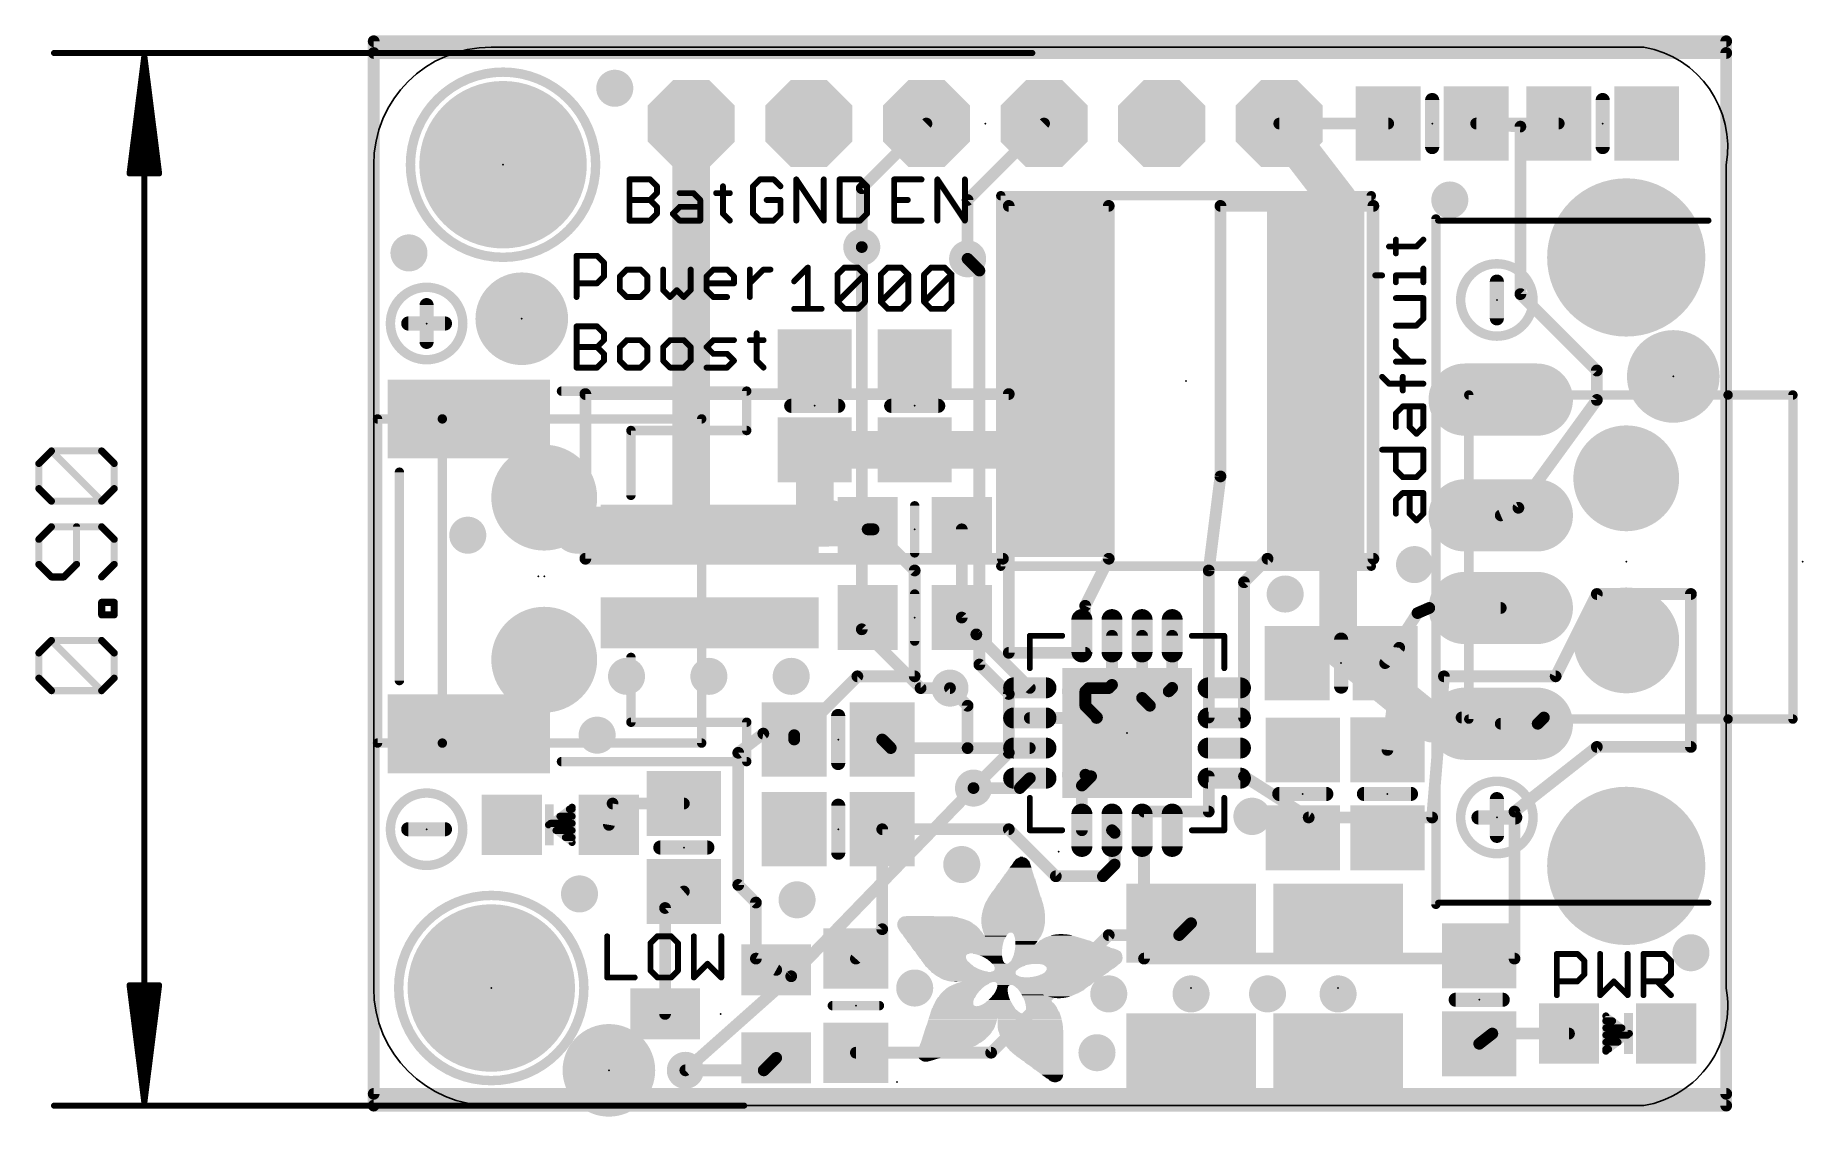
# Model space of a CAD drawing. Extents: x -7.3 to 30.9, y -0.2 to 23.1.
import ezdxf

# ---------------------------------------------------------------- set-up
doc = ezdxf.new("R2010")
doc.units = 0
for name, color, linetype in [('1', 12, 'CONTINUOUS'), ('16', 132, 'CONTINUOUS'), ('17', 110, 'CONTINUOUS'), ('18', 110, 'CONTINUOUS'), ('20', 53, 'CONTINUOUS'), ('21', 40, 'CONTINUOUS'), ('23', 53, 'CONTINUOUS'), ('24', 53, 'CONTINUOUS'), ('29', 253, 'CONTINUOUS'), ('47', 253, 'CONTINUOUS')]:
    doc.layers.add(name, color=color, linetype=linetype)

# ---------------------------------------------------------------- blocks, each defined once
blk = doc.blocks.new('RECT')
blk.add_solid([(-0.5, -0.5), (0.5, -0.5), (-0.5, 0.5), (0.5, 0.5)])
blk = doc.blocks.new('LONGP100')
at = {"const_width": 1}
blk.add_lwpolyline([(-0.5, 0), (0.5, 0)], dxfattribs=at)
at = {"const_width": 0.5}
for points in [[(-0.5, 0.25, 1), (-0.5, -0.25)], [(0.5, -0.25, 1), (0.5, 0.25)]]:
    blk.add_lwpolyline(points, format="xyb", dxfattribs=at)
blk = doc.blocks.new('ROUNDP')
at = {"const_width": 0.5}
blk.add_lwpolyline([(0, -0.25, 1), (0, 0.25, 1), (0, -0.25)], format="xyb", dxfattribs=at)
blk = doc.blocks.new('PIE')
at = {"const_width": 0.5}
blk.add_lwpolyline([(0, -0.25, 1), (0, 0.25, 1), (0, -0.25)], format="xyb", dxfattribs=at)
blk = doc.blocks.new('OCTAGONP')
at = {"const_width": 0.5}
blk.add_lwpolyline([(-0.25, -0.1036), (-0.25, 0.1036), (-0.1036, 0.25), (0.1036, 0.25), (0.25, 0.1036), (0.25, -0.1036), (0.1036, -0.25), (-0.1036, -0.25), (-0.25, -0.1036), (-0.25, 0.1036)], dxfattribs=at)
blk = doc.blocks.new('RECT168000X56000R100')
at = {"const_width": 0.175}
blk.add_lwpolyline([(0.4375, 0), (0.4375, 0, 0.4142), (0.35, 0.0875), (-0.35, 0.0875, 0.4142), (-0.4375, 0), (-0.4375, 0, 0.4142), (-0.35, -0.0875), (0.35, -0.0875, 0.4142)], format="xyb", close=True, dxfattribs=at)
blk.add_solid([(-0.3754, -0.0254), (0.3754, -0.0254), (-0.3754, 0.0254), (0.3754, 0.0254)])
blk = doc.blocks.new('RECT184256X72256R100')
at = {"const_width": 0.2258}
blk.add_lwpolyline([(0.4629, 0), (0.4629, 0, 0.4142), (0.35, 0.1129), (-0.35, 0.1129, 0.4142), (-0.4629, 0), (-0.4629, 0, 0.4142), (-0.35, -0.1129), (0.35, -0.1129, 0.4142)], format="xyb", close=True, dxfattribs=at)
blk.add_solid([(-0.3754, -0.0254), (0.3754, -0.0254), (-0.3754, 0.0254), (0.3754, 0.0254)])
blk = doc.blocks.new('ROUNDV')
at = {"const_width": 0.5}
blk.add_lwpolyline([(0, -0.25, 1), (0, 0.25, 1), (0, -0.25)], format="xyb", dxfattribs=at)

msp = doc.modelspace()

# ---------------------------------------------------------------- linework, layer by layer
at = {"layer": '1'}
for points, const_width in [([(0, 0), (0, 22.733)], 0.254), ([(0, 22.733), (29.21, 22.733)], 0.254), ([(29.21, 22.733), (29.21, 0)], 0.254), ([(10.541, 19.812), (11.938, 21.209)], 0.254), ([(12.827, 19.558), (14.478, 21.209)], 0.254), ([(19.558, 21.209), (21.91, 21.209)], 0.254), ([(23.81, 21.209), (25.593, 21.209)], 0.254), ([(23.81, 21.209), (24.765, 21.143)], 0.254), ([(24.765, 21.143), (24.765, 17.526)], 0.254), ([(10.541, 18.542), (10.541, 19.812)], 0.254), ([(12.827, 18.288), (12.827, 19.558)], 0.254), ([(13.716, 9.779), (13.716, 19.431)], 0.254), ([(13.716, 19.431), (15.875, 19.431)], 0.254), ([(15.875, 19.431), (15.875, 11.811)], 0.254), ([(21.59, 19.431), (18.288, 19.431)], 0.254), ([(18.288, 19.431), (18.288, 13.589)], 0.254), ([(21.59, 11.811), (21.59, 19.431)], 0.254), ([(24.765, 17.526), (26.416, 15.875)], 0.254), ([(14.4, 14.163), (14.744, 15.65)], 0.8128), ([(26.416, 15.875), (26.416, 15.24)], 0.254), ([(4.572, 15.367), (4.572, 11.811)], 0.254), ([(13.716, 15.367), (4.572, 15.367)], 0.254), ([(13.589, 11.811), (13.716, 15.367)], 0.254), ([(26.416, 15.24), (24.722, 12.911)], 0.254), ([(6.858, 14.224), (6.858, 12.7475)], 0.8128), ([(9.525, 14.163), (9.525, 12.766)], 0.8128), ([(11.684, 14.163), (9.525, 14.163)], 0.8128), ([(11.684, 14.163), (14.4, 14.163)], 0.8128), ([(3.683, 13.13), (4.383, 12.43)], 1.016), ([(18.288, 13.589), (18.034, 11.557)], 0.254), ([(6.858, 12.7475), (7.256, 12.43)], 0.8128), ([(9.525, 12.766), (10.668, 12.446)], 0.8128), ([(24.722, 12.911), (24.341, 12.7475)], 0.254), ([(4.383, 12.43), (7.256, 12.43)], 1.016), ([(7.256, 12.43), (10.4325, 12.4935)], 0.8128), ([(10.4325, 12.4935), (10.668, 12.446)], 0.8128), ([(10.795, 12.446), (10.668, 12.446)], 0.254), ([(11.684, 11.557), (10.795, 12.446)], 0.254), ([(12.7, 12.446), (12.7, 10.541)], 0.254), ([(4.572, 11.811), (13.589, 11.811)], 0.254), ([(15.875, 11.811), (15.367, 10.795)], 0.254), ([(18.796, 11.303), (19.304, 11.811)], 0.254), ([(19.304, 11.811), (21.59, 11.811)], 0.254), ([(11.684, 9.271), (11.684, 11.557)], 0.254), ([(18.034, 11.557), (18.034, 8.382)], 0.254), ([(18.796, 8.382), (18.796, 11.303)], 0.254), ([(26.416, 11.049), (25.527, 9.271)], 0.254), ([(28.448, 11.049), (26.416, 11.049)], 0.254), ([(28.448, 7.747), (28.448, 11.049)], 0.254), ([(15.367, 10.795), (15.367, 9.779)], 0.254), ([(22.5435, 10.6375), (21.844, 9.557)], 0.254), ([(22.7975, 10.7475), (22.5435, 10.6375)], 0.254), ([(22.7975, 10.7475), (24.341, 10.7475)], 0.254), ([(13.015, 10.177), (12.7, 10.541)], 0.254), ([(14.17, 9.022), (13.015, 10.177)], 0.254), ([(15.945, 10.147), (15.945, 9.087)], 0.254), ([(16.595, 10.147), (16.595, 8.805)], 0.254), ([(17.245, 10.147), (17.245, 9.022)], 0.254), ([(22.148, 9.888), (21.844, 9.557)], 0.254), ([(21.894, 7.682), (22.148, 9.888)], 0.254), ([(15.367, 9.779), (13.716, 9.779)], 0.254), ([(9.082, 7.907), (10.446, 9.271)], 0.254), ([(10.446, 9.271), (11.684, 9.271)], 0.254), ([(15.945, 9.087), (15.875, 9.017)], 0.254), ([(23.114, 9.271), (22.86, 6.223)], 0.254), ([(25.527, 9.271), (23.114, 9.271)], 0.254), ([(12.827, 8.636), (12.446, 9.017)], 0.254), ([(15.44, 9.017), (15.37, 8.947)], 0.254), ([(15.37, 8.947), (15.37, 8.633)], 0.254), ([(15.875, 9.017), (15.44, 9.017)], 0.254), ([(16.595, 8.805), (16.764, 8.636)], 0.254), ([(17.245, 9.022), (17.17, 8.947)], 0.254), ([(12.827, 7.722), (12.827, 8.636)], 0.254), ([(14.17, 8.372), (15.611, 8.372)], 0.254), ([(15.37, 8.633), (15.621, 8.382)], 0.254), ([(15.611, 8.372), (15.621, 8.382)], 0.254), ([(18.034, 8.382), (18.796, 8.382)], 0.254), ([(23.495, 8.382), (25.273, 8.382)], 0.254), ([(25.273, 8.382), (25.1385, 8.2475)], 0.254), ([(7.874, 7.62), (8.415, 8.034)], 0.254), ([(8.415, 8.034), (9.082, 7.907)], 0.254), ([(9.082, 7.907), (9.082, 8.001)], 0.254), ([(11.167, 7.722), (10.982, 7.907)], 0.254), ([(25.1385, 8.2475), (24.341, 8.2475)], 0.254), ([(7.874, 4.7662), (7.874, 7.62)], 0.254), ([(12.827, 7.722), (11.167, 7.722)], 0.254), ([(14.17, 7.722), (12.827, 7.722)], 0.254), ([(24.638, 6.35), (26.416, 7.747)], 0.254), ([(26.416, 7.747), (28.448, 7.747)], 0.254), ([(15.405, 7.112), (15.37, 7.147)], 0.254), ([(13.956, 6.858), (12.954, 6.858)], 0.254), ([(14.17, 7.072), (13.956, 6.858)], 0.254), ([(15.295, 6.913), (15.494, 7.112)], 0.254), ([(15.295, 5.947), (15.295, 6.913)], 0.254), ([(15.494, 7.112), (15.405, 7.112)], 0.254), ([(18.796, 7.112), (18.034, 7.112)], 0.254), ([(18.034, 7.112), (18.034, 6.35)], 0.254), ([(20.193, 6.223), (18.796, 7.112)], 0.254), ([(5.081, 6.064), (5.16, 6.524)], 0.254), ([(5.16, 6.524), (6.699, 6.524)], 0.254), ([(16.637, 6.35), (16.637, 3.175)], 0.254), ([(18.034, 6.35), (16.637, 6.35)], 0.254), ([(22.86, 6.223), (20.193, 6.223)], 0.254), ([(24.638, 3.175), (24.638, 6.35)], 0.254), ([(10.983, 5.969), (13.716, 5.969)], 0.254), ([(10.983, 3.81), (10.983, 5.969)], 0.254), ([(13.716, 5.969), (14.732, 4.953)], 0.254), ([(16.002, 5.89), (15.945, 5.947)], 0.254), ([(16.002, 5.207), (16.002, 5.89)], 0.254), ([(14.732, 4.953), (15.748, 4.953)], 0.254), ([(15.748, 4.953), (16.002, 5.207)], 0.254), ([(6.699, 4.624), (6.293, 4.268)], 0.254), ([(8.255, 4.3852), (7.874, 4.7662)], 0.254), ([(6.293, 4.268), (6.293, 1.9812)], 0.254), ([(8.255, 3.175), (8.255, 4.3852)], 0.254), ([(10.414, 3.175), (10.983, 3.81)], 0.254), ([(17.396, 3.683), (17.653, 3.94)], 0.254), ([(13.335, 1.143), (15.875, 3.683)], 0.254), ([(15.875, 3.683), (17.396, 3.683)], 0.254), ([(8.693, 2.9312), (8.255, 3.175)], 0.254), ([(16.637, 3.175), (24.638, 3.175)], 0.254), ([(24.159, 1.556), (23.876, 1.336)], 0.254), ([(25.815, 1.556), (24.159, 1.556)], 0.254), ([(8.693, 1.0312), (8.4238, 0.762)], 0.254), ([(10.414, 1.143), (13.335, 1.143)], 0.254), ([(8.4238, 0.762), (6.731, 0.762)], 0.254), ([(29.21, 0), (0, 0)], 0.254)]:
    msp.add_lwpolyline(points, dxfattribs=dict(at, const_width=const_width))
for points, const_width in [([(0.0635, 22.733, 1), (-0.0635, 22.733)], 0.127), ([(0, 22.7965, 1), (0, 22.6695)], 0.127), ([(29.2735, 22.733, 1), (29.1465, 22.733)], 0.127), ([(29.21, 22.6695, 1), (29.21, 22.7965)], 0.127), ([(11.9829, 21.1641, 1), (11.8931, 21.2539)], 0.127), ([(14.5229, 21.1641, 1), (14.4331, 21.2539)], 0.127), ([(19.558, 21.2725, 1), (19.558, 21.1455)], 0.127), ([(21.91, 21.1455, 1), (21.91, 21.2725)], 0.127), ([(23.81, 21.2725, 1), (23.81, 21.1455)], 0.127), ([(23.8144, 21.2723, 1), (23.8056, 21.1457)], 0.127), ([(24.8285, 21.143, 1), (24.7015, 21.143)], 0.127), ([(24.7606, 21.0797, 1), (24.7694, 21.2063)], 0.127), ([(25.593, 21.1455, 1), (25.593, 21.2725)], 0.127), ([(10.6045, 19.812, 1), (10.4775, 19.812)], 0.127), ([(10.4961, 19.8569, 1), (10.5859, 19.7671)], 0.127), ([(12.8905, 19.558, 1), (12.7635, 19.558)], 0.127), ([(12.7821, 19.6029, 1), (12.8719, 19.5131)], 0.127), ([(13.7795, 19.431, 1), (13.6525, 19.431)], 0.127), ([(13.716, 19.4945, 1), (13.716, 19.3675)], 0.127), ([(15.9385, 19.431, 1), (15.8115, 19.431)], 0.127), ([(15.875, 19.3675, 1), (15.875, 19.4945)], 0.127), ([(18.288, 19.4945, 1), (18.288, 19.3675)], 0.127), ([(18.3515, 19.431, 1), (18.2245, 19.431)], 0.127), ([(21.6535, 19.431, 1), (21.5265, 19.431)], 0.127), ([(21.59, 19.3675, 1), (21.59, 19.4945)], 0.127), ([(10.4775, 18.542, 1), (10.6045, 18.542)], 0.127), ([(12.7635, 18.288, 1), (12.8905, 18.288)], 0.127), ([(24.8099, 17.5709, 1), (24.7201, 17.4811)], 0.127), ([(24.7015, 17.526, 1), (24.8285, 17.526)], 0.127), ([(14.942, 15.6042, 1), (14.546, 15.6958)], 0.4064), ([(26.4795, 15.875, 1), (26.3525, 15.875)], 0.127), ([(26.3711, 15.8301, 1), (26.4609, 15.9199)], 0.127), ([(4.6355, 15.367, 1), (4.5085, 15.367)], 0.127), ([(4.572, 15.4305, 1), (4.572, 15.3035)], 0.127), ([(13.7795, 15.3647, 1), (13.6525, 15.3693)], 0.127), ([(13.716, 15.3035, 1), (13.716, 15.4305)], 0.127), ([(26.3525, 15.24, 1), (26.4795, 15.24)], 0.127), ([(26.4674, 15.2026, 1), (26.3646, 15.2774)], 0.127), ([(7.0612, 14.224, 1), (6.6548, 14.224)], 0.4064), ([(9.7282, 14.163, 1), (9.3218, 14.163)], 0.4064), ([(9.525, 14.3662, 1), (9.525, 13.9598)], 0.4064), ([(11.684, 14.3662, 1), (11.684, 13.9598)], 0.4064), ([(11.684, 13.9598, 1), (11.684, 14.3662)], 0.4064), ([(14.4, 13.9598, 1), (14.4, 14.3662)], 0.4064), ([(14.202, 14.2088, 1), (14.598, 14.1172)], 0.4064), ([(3.8626, 13.3096, 1), (3.5034, 12.9504)], 0.508), ([(18.2245, 13.589, 1), (18.3515, 13.589)], 0.127), ([(18.351, 13.5811, 1), (18.225, 13.5969)], 0.127), ([(6.9847, 12.9063, 1), (6.7313, 12.5887)], 0.4064), ([(9.5798, 12.9617, 1), (9.4702, 12.5703)], 0.4064), ([(24.6706, 12.9484, 1), (24.7734, 12.8736)], 0.127), ([(24.747, 12.8526, 1), (24.697, 12.9694)], 0.127), ([(4.383, 12.684, 1), (4.383, 12.176)], 0.508), ([(4.2034, 12.2504, 1), (4.5626, 12.6096)], 0.508), ([(6.6548, 12.7475, 1), (7.0612, 12.7475)], 0.4064), ([(7.2519, 12.6332, 1), (7.2601, 12.2268)], 0.4064), ([(7.1293, 12.2712, 1), (7.3827, 12.5888)], 0.4064), ([(7.256, 12.176, 1), (7.256, 12.684)], 0.508), ([(9.3218, 12.766, 1), (9.7282, 12.766)], 0.4064), ([(10.4727, 12.6927, 1), (10.3923, 12.2943)], 0.4064), ([(10.4366, 12.2903, 1), (10.4284, 12.6967)], 0.4064), ([(10.6132, 12.2503, 1), (10.7228, 12.6417)], 0.4064), ([(10.6278, 12.2468, 1), (10.7082, 12.6452)], 0.4064), ([(24.316, 12.8059, 1), (24.366, 12.6891)], 0.127), ([(10.668, 12.5095, 1), (10.668, 12.3825)], 0.127), ([(10.8399, 12.4909, 1), (10.7501, 12.4011)], 0.127), ([(10.795, 12.3825, 1), (10.795, 12.5095)], 0.127), ([(12.7635, 12.446, 1), (12.6365, 12.446)], 0.127), ([(4.572, 11.8745, 1), (4.572, 11.7475)], 0.127), ([(4.5085, 11.811, 1), (4.6355, 11.811)], 0.127), ([(13.5255, 11.8133, 1), (13.6525, 11.8087)], 0.127), ([(13.589, 11.7475, 1), (13.589, 11.8745)], 0.127), ([(15.8115, 11.811, 1), (15.9385, 11.811)], 0.127), ([(15.9318, 11.7826, 1), (15.8182, 11.8394)], 0.127), ([(19.304, 11.8745, 1), (19.304, 11.7475)], 0.127), ([(19.3489, 11.7661, 1), (19.2591, 11.8559)], 0.127), ([(21.5265, 11.811, 1), (21.6535, 11.811)], 0.127), ([(21.59, 11.7475, 1), (21.59, 11.8745)], 0.127), ([(11.7475, 11.557, 1), (11.6205, 11.557)], 0.127), ([(11.6391, 11.5121, 1), (11.7289, 11.6019)], 0.127), ([(18.0975, 11.557, 1), (17.9705, 11.557)], 0.127), ([(17.971, 11.5649, 1), (18.097, 11.5491)], 0.127), ([(18.8595, 11.303, 1), (18.7325, 11.303)], 0.127), ([(18.7511, 11.3479, 1), (18.8409, 11.2581)], 0.127), ([(26.416, 11.1125, 1), (26.416, 10.9855)], 0.127), ([(26.4728, 11.0206, 1), (26.3592, 11.0774)], 0.127), ([(28.5115, 11.049, 1), (28.3845, 11.049)], 0.127), ([(28.448, 10.9855, 1), (28.448, 11.1125)], 0.127), ([(15.4305, 10.795, 1), (15.3035, 10.795)], 0.127), ([(15.3102, 10.8234, 1), (15.4238, 10.7666)], 0.127), ([(22.5183, 10.6958, 1), (22.5687, 10.5792)], 0.127), ([(22.5968, 10.603, 1), (22.4902, 10.672)], 0.127), ([(22.7975, 10.811, 1), (22.7975, 10.684)], 0.127), ([(22.8227, 10.6892, 1), (22.7723, 10.8058)], 0.127), ([(24.341, 10.684, 1), (24.341, 10.811)], 0.127), ([(12.748, 10.5826, 1), (12.652, 10.4994)], 0.127), ([(12.6365, 10.541, 1), (12.7635, 10.541)], 0.127), ([(13.0599, 10.2219, 1), (12.9701, 10.1321)], 0.127), ([(12.967, 10.1354, 1), (13.063, 10.2186)], 0.127), ([(16.0085, 10.147, 1), (15.8815, 10.147)], 0.127), ([(16.6585, 10.147, 1), (16.5315, 10.147)], 0.127), ([(17.3085, 10.147, 1), (17.1815, 10.147)], 0.127), ([(22.2111, 9.8807, 1), (22.0849, 9.8953)], 0.127), ([(22.1948, 9.845, 1), (22.1012, 9.931)], 0.127), ([(13.716, 9.8425, 1), (13.716, 9.7155)], 0.127), ([(13.6525, 9.779, 1), (13.7795, 9.779)], 0.127), ([(15.3035, 9.779, 1), (15.4305, 9.779)], 0.127), ([(15.367, 9.7155, 1), (15.367, 9.8425)], 0.127), ([(21.7972, 9.6, 1), (21.8908, 9.514)], 0.127), ([(21.7907, 9.5915, 1), (21.8973, 9.5225)], 0.127), ([(10.446, 9.3345, 1), (10.446, 9.2075)], 0.127), ([(10.4909, 9.2261, 1), (10.4011, 9.3159)], 0.127), ([(11.6205, 9.271, 1), (11.7475, 9.271)], 0.127), ([(11.684, 9.2075, 1), (11.684, 9.3345)], 0.127), ([(15.9899, 9.0421, 1), (15.9001, 9.1319)], 0.127), ([(23.114, 9.3345, 1), (23.114, 9.2075)], 0.127), ([(23.1773, 9.2657, 1), (23.0507, 9.2763)], 0.127), ([(25.4702, 9.2994, 1), (25.5838, 9.2426)], 0.127), ([(25.527, 9.2075, 1), (25.527, 9.3345)], 0.127), ([(12.4909, 9.0619, 1), (12.4011, 8.9721)], 0.127), ([(14.1251, 8.9771, 1), (14.2149, 9.0669)], 0.127), ([(15.4335, 8.947, 1), (15.3065, 8.947)], 0.127), ([(15.3251, 8.9919, 1), (15.4149, 8.9021)], 0.127), ([(15.44, 9.0805, 1), (15.44, 8.9535)], 0.127), ([(15.4849, 8.9721, 1), (15.3951, 9.0619)], 0.127), ([(15.8301, 9.0619, 1), (15.9199, 8.9721)], 0.127), ([(15.875, 8.9535, 1), (15.875, 9.0805)], 0.127), ([(15.8815, 9.087, 1), (16.0085, 9.087)], 0.127), ([(16.6399, 8.8499, 1), (16.5501, 8.7601)], 0.127), ([(16.5315, 8.805, 1), (16.6585, 8.805)], 0.127), ([(17.1251, 8.9919, 1), (17.2149, 8.9021)], 0.127), ([(17.1815, 9.022, 1), (17.3085, 9.022)], 0.127), ([(17.2899, 8.9771, 1), (17.2001, 9.0669)], 0.127), ([(12.8905, 8.636, 1), (12.7635, 8.636)], 0.127), ([(12.7821, 8.5911, 1), (12.8719, 8.6809)], 0.127), ([(14.17, 8.4355, 1), (14.17, 8.3085)], 0.127), ([(15.4149, 8.6779, 1), (15.3251, 8.5881)], 0.127), ([(15.3065, 8.633, 1), (15.4335, 8.633)], 0.127), ([(15.5661, 8.4169, 1), (15.6559, 8.3271)], 0.127), ([(15.6659, 8.3371, 1), (15.5761, 8.4269)], 0.127), ([(15.5761, 8.3371, 1), (15.6659, 8.4269)], 0.127), ([(15.611, 8.3085, 1), (15.611, 8.4355)], 0.127), ([(16.7191, 8.5911, 1), (16.8089, 8.6809)], 0.127), ([(18.034, 8.4455, 1), (18.034, 8.3185)], 0.127), ([(17.9705, 8.382, 1), (18.0975, 8.382)], 0.127), ([(18.7325, 8.382, 1), (18.8595, 8.382)], 0.127), ([(18.796, 8.3185, 1), (18.796, 8.4455)], 0.127), ([(23.495, 8.4455, 1), (23.495, 8.3185)], 0.127), ([(25.3179, 8.3371, 1), (25.2281, 8.4269)], 0.127), ([(25.273, 8.3185, 1), (25.273, 8.4455)], 0.127), ([(8.4269, 8.0964, 1), (8.4031, 7.9716)], 0.127), ([(8.4536, 7.9836, 1), (8.3764, 8.0844)], 0.127), ([(9.1455, 8.001, 1), (9.0185, 8.001)], 0.127), ([(9.0371, 7.9519, 1), (9.1269, 7.8621)], 0.127), ([(9.0701, 7.8446, 1), (9.0939, 7.9694)], 0.127), ([(11.0269, 7.9519, 1), (10.9371, 7.8621)], 0.127), ([(24.341, 8.311, 1), (24.341, 8.184)], 0.127), ([(25.0936, 8.2924, 1), (25.1834, 8.2026)], 0.127), ([(25.1385, 8.184, 1), (25.1385, 8.311)], 0.127), ([(7.9375, 7.62, 1), (7.8105, 7.62)], 0.127), ([(7.8354, 7.6704, 1), (7.9126, 7.5696)], 0.127), ([(9.0185, 7.907, 1), (9.1455, 7.907)], 0.127), ([(11.167, 7.7855, 1), (11.167, 7.6585)], 0.127), ([(11.1221, 7.6771, 1), (11.2119, 7.7669)], 0.127), ([(12.827, 7.7855, 1), (12.827, 7.6585)], 0.127), ([(12.7635, 7.722, 1), (12.8905, 7.722)], 0.127), ([(12.827, 7.6585, 1), (12.827, 7.7855)], 0.127), ([(14.17, 7.6585, 1), (14.17, 7.7855)], 0.127), ([(21.8309, 7.6893, 1), (21.9571, 7.6747)], 0.127), ([(26.416, 7.8105, 1), (26.416, 7.6835)], 0.127), ([(26.4552, 7.6971, 1), (26.3768, 7.7969)], 0.127), ([(28.3845, 7.747, 1), (28.5115, 7.747)], 0.127), ([(28.448, 7.6835, 1), (28.448, 7.8105)], 0.127), ([(15.4149, 7.1919, 1), (15.3251, 7.1021)], 0.127), ([(12.954, 6.9215, 1), (12.954, 6.7945)], 0.127), ([(13.9111, 6.9029, 1), (14.0009, 6.8131)], 0.127), ([(13.956, 6.7945, 1), (13.956, 6.9215)], 0.127), ([(14.2149, 7.0271, 1), (14.1251, 7.1169)], 0.127), ([(15.3585, 6.913, 1), (15.2315, 6.913)], 0.127), ([(15.2501, 6.9579, 1), (15.3399, 6.8681)], 0.127), ([(15.405, 7.1755, 1), (15.405, 7.0485)], 0.127), ([(15.3601, 7.0671, 1), (15.4499, 7.1569)], 0.127), ([(15.5389, 7.0671, 1), (15.4491, 7.1569)], 0.127), ([(15.494, 7.0485, 1), (15.494, 7.1755)], 0.127), ([(18.034, 7.1755, 1), (18.034, 7.0485)], 0.127), ([(18.0975, 7.112, 1), (17.9705, 7.112)], 0.127), ([(18.8301, 7.1656, 1), (18.7619, 7.0584)], 0.127), ([(18.796, 7.0485, 1), (18.796, 7.1755)], 0.127), ([(5.16, 6.5875, 1), (5.16, 6.4605)], 0.127), ([(5.2226, 6.5133, 1), (5.0974, 6.5347)], 0.127), ([(6.699, 6.4605, 1), (6.699, 6.5875)], 0.127), ([(5.0184, 6.0747, 1), (5.1436, 6.0533)], 0.127), ([(16.7005, 6.35, 1), (16.5735, 6.35)], 0.127), ([(16.637, 6.4135, 1), (16.637, 6.2865)], 0.127), ([(17.9705, 6.35, 1), (18.0975, 6.35)], 0.127), ([(18.034, 6.2865, 1), (18.034, 6.4135)], 0.127), ([(20.193, 6.2865, 1), (20.193, 6.1595)], 0.127), ([(20.1589, 6.1694, 1), (20.2271, 6.2766)], 0.127), ([(22.7967, 6.2283, 1), (22.9233, 6.2177)], 0.127), ([(22.86, 6.1595, 1), (22.86, 6.2865)], 0.127), ([(24.7015, 6.35, 1), (24.5745, 6.35)], 0.127), ([(24.5988, 6.3999, 1), (24.6772, 6.3001)], 0.127), ([(10.983, 6.0325, 1), (10.983, 5.9055)], 0.127), ([(11.0465, 5.969, 1), (10.9195, 5.969)], 0.127), ([(13.7609, 6.0139, 1), (13.6711, 5.9241)], 0.127), ([(13.716, 5.9055, 1), (13.716, 6.0325)], 0.127), ([(15.2315, 5.947, 1), (15.3585, 5.947)], 0.127), ([(15.9899, 5.9919, 1), (15.9001, 5.9021)], 0.127), ([(16.0655, 5.89, 1), (15.9385, 5.89)], 0.127), ([(15.9571, 5.8451, 1), (16.0469, 5.9349)], 0.127), ([(14.732, 5.0165, 1), (14.732, 4.8895)], 0.127), ([(14.6871, 4.9081, 1), (14.7769, 4.9979)], 0.127), ([(15.7031, 4.9979, 1), (15.7929, 4.9081)], 0.127), ([(15.748, 4.8895, 1), (15.748, 5.0165)], 0.127), ([(15.9385, 5.207, 1), (16.0655, 5.207)], 0.127), ([(16.0469, 5.1621, 1), (15.9571, 5.2519)], 0.127), ([(6.7409, 4.5763, 1), (6.6571, 4.6717)], 0.127), ([(7.9189, 4.8111, 1), (7.8291, 4.7213)], 0.127), ([(7.8105, 4.7662, 1), (7.9375, 4.7662)], 0.127), ([(6.3565, 4.268, 1), (6.2295, 4.268)], 0.127), ([(6.2511, 4.3157, 1), (6.3349, 4.2203)], 0.127), ([(8.3185, 4.3852, 1), (8.1915, 4.3852)], 0.127), ([(8.2101, 4.3403, 1), (8.2999, 4.4301)], 0.127), ([(10.9195, 3.81, 1), (11.0465, 3.81)], 0.127), ([(11.0303, 3.7676, 1), (10.9357, 3.8524)], 0.127), ([(17.6979, 3.8951, 1), (17.6081, 3.9849)], 0.127), ([(15.875, 3.7465, 1), (15.875, 3.6195)], 0.127), ([(15.9199, 3.6381, 1), (15.8301, 3.7279)], 0.127), ([(17.3511, 3.7279, 1), (17.4409, 3.6381)], 0.127), ([(17.396, 3.6195, 1), (17.396, 3.7465)], 0.127), ([(8.2859, 3.2305, 1), (8.2241, 3.1195)], 0.127), ([(8.1915, 3.175, 1), (8.3185, 3.175)], 0.127), ([(10.3667, 3.2174, 1), (10.4613, 3.1326)], 0.127), ([(16.637, 3.2385, 1), (16.637, 3.1115)], 0.127), ([(16.5735, 3.175, 1), (16.7005, 3.175)], 0.127), ([(24.5745, 3.175, 1), (24.7015, 3.175)], 0.127), ([(24.638, 3.1115, 1), (24.638, 3.2385)], 0.127), ([(8.6621, 2.8757, 1), (8.7239, 2.9867)], 0.127), ([(6.2295, 1.9812, 1), (6.3565, 1.9812)], 0.127), ([(24.159, 1.6195, 1), (24.159, 1.4925)], 0.127), ([(24.198, 1.5059, 1), (24.12, 1.6061)], 0.127), ([(25.815, 1.4925, 1), (25.815, 1.6195)], 0.127), ([(8.7379, 0.9863, 1), (8.6481, 1.0761)], 0.127), ([(10.414, 1.2065, 1), (10.414, 1.0795)], 0.127), ([(13.2901, 1.1879, 1), (13.3799, 1.0981)], 0.127), ([(13.335, 1.0795, 1), (13.335, 1.2065)], 0.127), ([(23.837, 1.3861, 1), (23.915, 1.2859)], 0.127), ([(6.731, 0.8255, 1), (6.731, 0.6985)], 0.127), ([(8.3789, 0.8069, 1), (8.4687, 0.7171)], 0.127), ([(8.4238, 0.6985, 1), (8.4238, 0.8255)], 0.127), ([(0, 0.0635, 1), (0, -0.0635)], 0.127), ([(-0.0635, 0, 1), (0.0635, 0)], 0.127), ([(29.1465, 0, 1), (29.2735, 0)], 0.127), ([(29.21, -0.0635, 1), (29.21, 0.0635)], 0.127)]:
    msp.add_lwpolyline(points, format="xyb", dxfattribs=dict(at, const_width=const_width))
at = {"layer": '16'}
for points, const_width in [([(0, 22.987), (29.21, 22.987)], 0.254), ([(0, 0.254), (0, 22.987)], 0.254), ([(29.21, 22.987), (29.21, 0.254)], 0.254), ([(6.858, 21.209), (6.858, 14.224)], 0.8128), ([(19.558, 21.209), (20.828, 19.558)], 0.8128), ([(20.828, 19.558), (20.828, 9.906)], 0.8128), ([(10.541, 10.287), (10.541, 18.542)], 0.254), ([(13.081, 18.034), (12.827, 18.288)], 0.254), ([(13.081, 9.525), (13.081, 18.034)], 0.254), ([(11.811, 9.017), (10.541, 10.287)], 0.254), ([(20.828, 9.906), (22.8675, 8.2475)], 0.8128), ([(13.716, 8.89), (13.081, 9.525)], 0.254), ([(12.446, 9.017), (11.811, 9.017)], 0.254), ([(13.716, 7.62), (13.716, 8.89)], 0.254), ([(22.8675, 8.2475), (24.341, 8.2475)], 0.8128), ([(12.954, 6.858), (13.716, 7.62)], 0.254), ([(9.017, 2.794), (12.954, 6.858)], 0.254), ([(6.731, 0.762), (9.017, 2.794)], 0.254), ([(29.21, 0.254), (0, 0.254)], 0.254)]:
    msp.add_lwpolyline(points, dxfattribs=dict(at, const_width=const_width))
for points, const_width in [([(0, 23.0505, 1), (0, 22.9235)], 0.127), ([(0.0635, 22.987, 1), (-0.0635, 22.987)], 0.127), ([(29.2735, 22.987, 1), (29.1465, 22.987)], 0.127), ([(29.21, 22.9235, 1), (29.21, 23.0505)], 0.127), ([(7.0612, 21.209, 1), (6.6548, 21.209)], 0.4064), ([(19.7191, 21.3329, 1), (19.3969, 21.0851)], 0.4064), ([(21.0312, 19.558, 1), (20.6248, 19.558)], 0.4064), ([(20.6669, 19.4341, 1), (20.9891, 19.6819)], 0.4064), ([(10.6045, 18.542, 1), (10.4775, 18.542)], 0.127), ([(12.8719, 18.3329, 1), (12.7821, 18.2431)], 0.127), ([(13.1445, 18.034, 1), (13.0175, 18.034)], 0.127), ([(13.0361, 17.9891, 1), (13.1259, 18.0789)], 0.127), ([(6.6548, 14.224, 1), (7.0612, 14.224)], 0.4064), ([(10.5859, 10.3319, 1), (10.4961, 10.2421)], 0.127), ([(10.4775, 10.287, 1), (10.6045, 10.287)], 0.127), ([(20.9562, 10.0637, 1), (20.6998, 9.7483)], 0.4064), ([(20.6248, 9.906, 1), (21.0312, 9.906)], 0.4064), ([(13.1259, 9.5699, 1), (13.0361, 9.4801)], 0.127), ([(13.0175, 9.525, 1), (13.1445, 9.525)], 0.127), ([(11.811, 9.0805, 1), (11.811, 8.9535)], 0.127), ([(11.7661, 8.9721, 1), (11.8559, 9.0619)], 0.127), ([(12.446, 8.9535, 1), (12.446, 9.0805)], 0.127), ([(13.7795, 8.89, 1), (13.6525, 8.89)], 0.127), ([(13.6711, 8.8451, 1), (13.7609, 8.9349)], 0.127), ([(22.8675, 8.4507, 1), (22.8675, 8.0443)], 0.4064), ([(22.7393, 8.0898, 1), (22.9957, 8.4052)], 0.4064), ([(24.341, 8.0443, 1), (24.341, 8.4507)], 0.4064), ([(13.6525, 7.62, 1), (13.7795, 7.62)], 0.127), ([(13.7609, 7.5751, 1), (13.6711, 7.6649)], 0.127), ([(12.9091, 6.9029, 1), (12.9989, 6.8131)], 0.127), ([(12.9996, 6.8138, 1), (12.9084, 6.9022)], 0.127), ([(8.9714, 2.8382, 1), (9.0626, 2.7498)], 0.127), ([(9.0592, 2.7465, 1), (8.9748, 2.8415)], 0.127), ([(6.6888, 0.8095, 1), (6.7732, 0.7145)], 0.127), ([(0, 0.3175, 1), (0, 0.1905)], 0.127), ([(-0.0635, 0.254, 1), (0.0635, 0.254)], 0.127), ([(29.1465, 0.254, 1), (29.2735, 0.254)], 0.127), ([(29.21, 0.1905, 1), (29.21, 0.3175)], 0.127)]:
    msp.add_lwpolyline(points, format="xyb", dxfattribs=dict(at, const_width=const_width))
at = {"layer": '20'}
for p, q in [((27.432, 22.86), (2.54, 22.86)), ((0, 20.32), (0, 2.54)), ((29.21, 2.54), (29.21, 20.32)), ((2.54, 0), (27.432, 0))]:
    msp.add_line(p, q, dxfattribs=at)
for centre, radius, start, end in [((2.54, 20.32), 2.54, 90, 180), ((27.051, 20.701), 2.1924, 349.992, 79.992), ((2.54, 2.54), 2.54, 180, 270), ((27.051, 2.159), 2.1924, 280.008, 10.008)]:
    msp.add_arc(centre, radius, start, end, dxfattribs=at)
at = {"layer": '21'}
for points, const_width in [([(2.794, 18.32, 1), (2.794, 22.32, 1), (2.794, 18.32)], 0.2032), ([(22.9362, 21.717, 1), (22.7838, 21.717)], 0.1524), ([(26.6192, 21.717, 1), (26.4668, 21.717)], 0.1524), ([(22.7838, 20.701, 1), (22.9362, 20.701)], 0.1524), ([(26.4668, 20.701, 1), (26.6192, 20.701)], 0.1524), ([(5.5563, 20.0033, 1), (5.4928, 20.0033)], 0.0635), ([(5.5245, 20.035, 1), (5.5245, 19.9715)], 0.0635), ([(5.9918, 20.0257, 1), (5.9469, 19.9808)], 0.0635), ([(5.9694, 19.9715, 1), (5.9694, 20.035)], 0.0635), ([(6.1494, 19.855, 1), (6.0859, 19.855)], 0.0635), ([(6.0952, 19.8325, 1), (6.1401, 19.8774)], 0.0635), ([(7.5756, 19.855, 1), (7.5121, 19.855)], 0.0635), ([(8.2233, 19.855, 1), (8.1597, 19.855)], 0.0635), ([(8.169, 19.8774, 1), (8.214, 19.8325)], 0.0635), ([(8.3398, 20.035, 1), (8.3398, 19.9715)], 0.0635), ([(8.3622, 19.9808, 1), (8.3173, 20.0257)], 0.0635), ([(8.6588, 20.0257, 1), (8.6139, 19.9808)], 0.0635), ([(8.6364, 19.9715, 1), (8.6364, 20.035)], 0.0635), ([(8.7622, 19.8325, 1), (8.8071, 19.8774)], 0.0635), ([(9.1534, 20.0209, 1), (9.1006, 19.9856)], 0.0635), ([(9.1588, 20.0033, 1), (9.0953, 20.0033)], 0.0635), ([(9.7519, 20.0033, 1), (9.6884, 20.0033)], 0.0635), ([(10.0943, 20.0033, 1), (10.0308, 20.0033)], 0.0635), ([(10.0625, 20.035, 1), (10.0625, 19.9715)], 0.0635), ([(10.5299, 20.0257, 1), (10.485, 19.9808)], 0.0635), ([(10.5074, 19.9715, 1), (10.5074, 20.035)], 0.0635), ([(10.6875, 19.855, 1), (10.624, 19.855)], 0.0635), ([(10.6333, 19.8325, 1), (10.6782, 19.8774)], 0.0635), ([(11.2395, 20.035, 1), (11.2395, 19.9715)], 0.0635), ([(11.2713, 20.0033, 1), (11.2078, 20.0033)], 0.0635), ([(11.8327, 19.9715, 1), (11.8327, 20.035)], 0.0635), ([(12.2068, 20.0033, 1), (12.1433, 20.0033)], 0.0635), ([(12.2014, 20.0209, 1), (12.1486, 19.9856)], 0.0635), ([(12.7999, 20.0033, 1), (12.7364, 20.0033)], 0.0635), ([(5.5245, 19.5901, 1), (5.5245, 19.5266)], 0.0635), ([(5.9918, 19.5808, 1), (5.9469, 19.5359)], 0.0635), ([(5.9469, 19.5808, 1), (5.9918, 19.5359)], 0.0635), ([(5.9694, 19.5266, 1), (5.9694, 19.5901)], 0.0635), ([(6.0859, 19.7067, 1), (6.1494, 19.7067)], 0.0635), ([(6.1494, 19.4101, 1), (6.0859, 19.4101)], 0.0635), ([(6.1401, 19.6842, 1), (6.0952, 19.7291)], 0.0635), ([(6.6083, 19.7384, 1), (6.6083, 19.6749)], 0.0635), ([(6.6083, 19.4418, 1), (6.6083, 19.3783)], 0.0635), ([(6.6308, 19.3876, 1), (6.5859, 19.4325)], 0.0635), ([(6.9273, 19.7291, 1), (6.8824, 19.6842)], 0.0635), ([(6.9049, 19.6749, 1), (6.9049, 19.7384)], 0.0635), ([(7.0849, 19.5584, 1), (7.0214, 19.5584)], 0.0635), ([(7.0307, 19.5359, 1), (7.0756, 19.5808)], 0.0635), ([(7.0532, 19.3783, 1), (7.0532, 19.4418)], 0.0635), ([(7.3955, 19.7384, 1), (7.3955, 19.6749)], 0.0635), ([(7.6921, 19.6749, 1), (7.6921, 19.7384)], 0.0635), ([(8.4881, 19.5901, 1), (8.4881, 19.5266)], 0.0635), ([(8.8164, 19.5584, 1), (8.7529, 19.5584)], 0.0635), ([(8.7847, 19.5266, 1), (8.7847, 19.5901)], 0.0635), ([(11.2395, 19.5901, 1), (11.2395, 19.5266)], 0.0635), ([(11.5361, 19.5266, 1), (11.5361, 19.5901)], 0.0635), ([(13.544, 19.7008, 1), (13.544, 19.5992)], 0.1016), ([(13.5948, 19.65, 1), (13.4932, 19.65)], 0.1016), ([(21.5948, 19.65, 1), (21.4932, 19.65)], 0.1016), ([(21.544, 19.5992, 1), (21.544, 19.7008)], 0.1016), ([(5.5245, 19.1453, 1), (5.5245, 19.0818)], 0.0635), ([(5.4928, 19.1135, 1), (5.5563, 19.1135)], 0.0635), ([(5.9469, 19.136, 1), (5.9918, 19.091)], 0.0635), ([(5.9694, 19.0818, 1), (5.9694, 19.1453)], 0.0635), ([(6.0859, 19.2618, 1), (6.1494, 19.2618)], 0.0635), ([(6.0952, 19.3876, 1), (6.1401, 19.4325)], 0.0635), ([(6.1401, 19.2393, 1), (6.0952, 19.2842)], 0.0635), ([(6.4825, 19.2842, 1), (6.4376, 19.2393)], 0.0635), ([(6.4376, 19.2842, 1), (6.4825, 19.2393)], 0.0635), ([(6.6083, 19.1453, 1), (6.6083, 19.0818)], 0.0635), ([(6.5859, 19.091, 1), (6.6308, 19.136)], 0.0635), ([(7.0214, 19.1135, 1), (7.0849, 19.1135)], 0.0635), ([(7.0532, 19.0818, 1), (7.0532, 19.1453)], 0.0635), ([(7.5663, 19.2842, 1), (7.5214, 19.2393)], 0.0635), ([(7.5121, 19.2618, 1), (7.5756, 19.2618)], 0.0635), ([(7.6697, 19.091, 1), (7.7146, 19.136)], 0.0635), ([(8.214, 19.2842, 1), (8.169, 19.2393)], 0.0635), ([(8.1597, 19.2618, 1), (8.2233, 19.2618)], 0.0635), ([(8.3398, 19.1453, 1), (8.3398, 19.0818)], 0.0635), ([(8.3173, 19.091, 1), (8.3622, 19.136)], 0.0635), ([(8.6139, 19.136, 1), (8.6588, 19.091)], 0.0635), ([(8.6364, 19.0818, 1), (8.6364, 19.1453)], 0.0635), ([(8.7529, 19.2618, 1), (8.8164, 19.2618)], 0.0635), ([(8.8071, 19.2393, 1), (8.7622, 19.2842)], 0.0635), ([(9.0953, 19.1135, 1), (9.1588, 19.1135)], 0.0635), ([(9.6884, 19.1135, 1), (9.7519, 19.1135)], 0.0635), ([(9.6938, 19.0959, 1), (9.7466, 19.1311)], 0.0635), ([(10.0625, 19.1453, 1), (10.0625, 19.0818)], 0.0635), ([(10.0308, 19.1135, 1), (10.0943, 19.1135)], 0.0635), ([(10.485, 19.136, 1), (10.5299, 19.091)], 0.0635), ([(10.5074, 19.0818, 1), (10.5074, 19.1453)], 0.0635), ([(10.624, 19.2618, 1), (10.6875, 19.2618)], 0.0635), ([(10.6782, 19.2393, 1), (10.6333, 19.2842)], 0.0635), ([(11.2395, 19.1453, 1), (11.2395, 19.0818)], 0.0635), ([(11.2078, 19.1135, 1), (11.2713, 19.1135)], 0.0635), ([(11.8327, 19.0818, 1), (11.8327, 19.1453)], 0.0635), ([(12.1433, 19.1135, 1), (12.2068, 19.1135)], 0.0635), ([(12.7364, 19.1135, 1), (12.7999, 19.1135)], 0.0635), ([(12.7418, 19.0959, 1), (12.7946, 19.1311)], 0.0635), ([(22.9918, 19.1475, 1), (22.8902, 19.1475)], 0.1016), ([(22.987, 19.1453, 1), (22.987, 19.0818)], 0.0635), ([(28.829, 19.0818, 1), (28.829, 19.1453)], 0.0635), ([(22.1081, 18.7021, 1), (22.0446, 18.7021)], 0.0635), ([(22.692, 18.6797, 1), (22.647, 18.7246)], 0.0635), ([(4.3815, 18.384, 1), (4.3815, 18.3205)], 0.0635), ([(4.4132, 18.3523, 1), (4.3498, 18.3523)], 0.0635), ([(4.8488, 18.3747, 1), (4.8039, 18.3298)], 0.0635), ([(4.8264, 18.3205, 1), (4.8264, 18.384)], 0.0635), ([(21.928, 18.5856, 1), (21.928, 18.5221)], 0.0635), ([(22.0446, 18.4055, 1), (22.1081, 18.4055)], 0.0635), ([(22.4988, 18.5763, 1), (22.5437, 18.5314)], 0.0635), ([(22.5212, 18.5221, 1), (22.5212, 18.5856)], 0.0635), ([(5.0064, 18.204, 1), (4.9429, 18.204)], 0.0635), ([(4.9429, 17.9074, 1), (5.0064, 17.9074)], 0.0635), ([(4.9522, 18.1815, 1), (4.9971, 18.2264)], 0.0635), ([(4.9971, 17.8849, 1), (4.9522, 17.9298)], 0.0635), ([(5.3488, 17.9074, 1), (5.2853, 17.9074)], 0.0635), ([(5.2946, 17.9298, 1), (5.3395, 17.8849)], 0.0635), ([(5.4653, 18.0874, 1), (5.4653, 18.0239)], 0.0635), ([(5.4878, 18.0332, 1), (5.4429, 18.0781)], 0.0635), ([(5.7843, 18.0781, 1), (5.7394, 18.0332)], 0.0635), ([(5.7619, 18.0239, 1), (5.7619, 18.0874)], 0.0635), ([(5.9419, 17.9074, 1), (5.8784, 17.9074)], 0.0635), ([(5.8877, 17.8849, 1), (5.9326, 17.9298)], 0.0635), ([(6.2843, 18.0557, 1), (6.2208, 18.0557)], 0.0635), ([(6.8775, 18.0557, 1), (6.814, 18.0557)], 0.0635), ([(7.2198, 17.9074, 1), (7.1563, 17.9074)], 0.0635), ([(7.1656, 17.9298, 1), (7.2105, 17.8849)], 0.0635), ([(7.3363, 18.0874, 1), (7.3363, 18.0239)], 0.0635), ([(7.3588, 18.0332, 1), (7.3139, 18.0781)], 0.0635), ([(7.6554, 18.0781, 1), (7.6105, 18.0332)], 0.0635), ([(7.6329, 18.0239, 1), (7.6329, 18.0874)], 0.0635), ([(7.813, 17.9074, 1), (7.7495, 17.9074)], 0.0635), ([(7.7588, 17.8849, 1), (7.8037, 17.9298)], 0.0635), ([(8.1553, 18.0557, 1), (8.0918, 18.0557)], 0.0635), ([(8.4202, 18.0874, 1), (8.4202, 18.0239)], 0.0635), ([(8.4426, 18.0332, 1), (8.3977, 18.0781)], 0.0635), ([(8.5685, 18.0239, 1), (8.5685, 18.0874)], 0.0635), ([(9.4088, 18.0983, 1), (9.3453, 18.0983)], 0.0635), ([(9.3995, 18.0758, 1), (9.3546, 18.1207)], 0.0635), ([(10.0478, 17.95, 1), (9.9843, 17.95)], 0.0635), ([(9.9936, 17.9724, 1), (10.0385, 17.9275)], 0.0635), ([(10.1643, 18.13, 1), (10.1643, 18.0665)], 0.0635), ([(10.1868, 18.0758, 1), (10.1419, 18.1207)], 0.0635), ([(10.4833, 18.1207, 1), (10.4384, 18.0758)], 0.0635), ([(10.4609, 18.0665, 1), (10.4609, 18.13)], 0.0635), ([(10.6409, 17.95, 1), (10.5774, 17.95)], 0.0635), ([(10.6316, 17.9275, 1), (10.5867, 17.9724)], 0.0635), ([(10.5867, 17.9275, 1), (10.6316, 17.9724)], 0.0635), ([(10.9833, 17.95, 1), (10.9198, 17.95)], 0.0635), ([(10.9291, 17.9724, 1), (10.974, 17.9275)], 0.0635), ([(11.0998, 18.13, 1), (11.0998, 18.0665)], 0.0635), ([(11.1223, 18.0758, 1), (11.0774, 18.1207)], 0.0635), ([(11.4189, 18.1207, 1), (11.374, 18.0758)], 0.0635), ([(11.3964, 18.0665, 1), (11.3964, 18.13)], 0.0635), ([(11.5765, 17.95, 1), (11.513, 17.95)], 0.0635), ([(11.5672, 17.9275, 1), (11.5223, 17.9724)], 0.0635), ([(11.5223, 17.9275, 1), (11.5672, 17.9724)], 0.0635), ([(11.9188, 17.95, 1), (11.8553, 17.95)], 0.0635), ([(11.8646, 17.9724, 1), (11.9095, 17.9275)], 0.0635), ([(12.0353, 18.13, 1), (12.0353, 18.0665)], 0.0635), ([(12.0578, 18.0758, 1), (12.0129, 18.1207)], 0.0635), ([(12.3544, 18.1207, 1), (12.3095, 18.0758)], 0.0635), ([(12.3319, 18.0665, 1), (12.3319, 18.13)], 0.0635), ([(12.512, 17.95, 1), (12.4485, 17.95)], 0.0635), ([(12.5027, 17.9275, 1), (12.4578, 17.9724)], 0.0635), ([(12.4578, 17.9275, 1), (12.5027, 17.9724)], 0.0635), ([(21.6314, 17.9619, 1), (21.6314, 17.8984)], 0.0635), ([(21.7797, 17.8984, 1), (21.7797, 17.9619)], 0.0635), ([(22.1081, 17.9301, 1), (22.0446, 17.9301)], 0.0635), ([(22.0763, 17.9619, 1), (22.0763, 17.8984)], 0.0635), ([(22.7012, 18.0784, 1), (22.6378, 18.0784)], 0.0635), ([(22.6695, 17.8984, 1), (22.6695, 17.9619)], 0.0635), ([(24.257, 16.6173, 1), (24.257, 18.1807, 1), (24.257, 16.6173)], 0.2032), ([(24.3332, 17.7958, 1), (24.1808, 17.7958)], 0.1524), ([(1.143, 16.1093, 1), (1.143, 17.6727, 1), (1.143, 16.1093)], 0.2032), ([(4.3815, 17.7908, 1), (4.3815, 17.7273)], 0.0635), ([(4.8039, 17.7815, 1), (4.8488, 17.7366)], 0.0635), ([(4.8264, 17.7273, 1), (4.8264, 17.7908)], 0.0635), ([(5.3395, 17.6332, 1), (5.2946, 17.5883)], 0.0635), ([(5.2853, 17.6108, 1), (5.3488, 17.6108)], 0.0635), ([(5.8784, 17.6108, 1), (5.9419, 17.6108)], 0.0635), ([(5.9326, 17.5883, 1), (5.8877, 17.6332)], 0.0635), ([(6.2208, 17.6108, 1), (6.2843, 17.6108)], 0.0635), ([(6.275, 17.6332, 1), (6.2301, 17.5883)], 0.0635), ([(6.5716, 17.6332, 1), (6.5267, 17.5883)], 0.0635), ([(6.5716, 17.5883, 1), (6.5267, 17.6332)], 0.0635), ([(6.814, 17.6108, 1), (6.8775, 17.6108)], 0.0635), ([(6.8682, 17.5883, 1), (6.8233, 17.6332)], 0.0635), ([(7.1881, 17.7908, 1), (7.1881, 17.7273)], 0.0635), ([(7.2105, 17.6332, 1), (7.1656, 17.5883)], 0.0635), ([(7.1563, 17.6108, 1), (7.2198, 17.6108)], 0.0635), ([(7.7495, 17.7591, 1), (7.813, 17.7591)], 0.0635), ([(7.7812, 17.7273, 1), (7.7812, 17.7908)], 0.0635), ([(8.1011, 17.7815, 1), (8.146, 17.7366)], 0.0635), ([(9.058, 17.8241, 1), (9.103, 17.7792)], 0.0635), ([(22.0446, 17.7819, 1), (22.1081, 17.7819)], 0.0635), ([(22.6378, 17.7819, 1), (22.7012, 17.7819)], 0.0635), ([(1.2192, 17.2878, 1), (1.0668, 17.2878)], 0.1524), ([(4.3498, 17.4625, 1), (4.4132, 17.4625)], 0.0635), ([(5.4653, 17.4943, 1), (5.4653, 17.4308)], 0.0635), ([(5.4429, 17.44, 1), (5.4878, 17.485)], 0.0635), ([(5.7394, 17.485, 1), (5.7843, 17.44)], 0.0635), ([(5.7619, 17.4308, 1), (5.7619, 17.4943)], 0.0635), ([(6.3784, 17.485, 1), (6.4233, 17.44)], 0.0635), ([(6.3784, 17.44, 1), (6.4233, 17.485)], 0.0635), ([(6.675, 17.485, 1), (6.7199, 17.44)], 0.0635), ([(6.675, 17.44, 1), (6.7199, 17.485)], 0.0635), ([(7.3363, 17.4943, 1), (7.3363, 17.4308)], 0.0635), ([(7.3139, 17.44, 1), (7.3588, 17.485)], 0.0635), ([(7.6329, 17.4308, 1), (7.6329, 17.4943)], 0.0635), ([(8.0918, 17.4625, 1), (8.1553, 17.4625)], 0.0635), ([(9.0805, 17.2402, 1), (9.0805, 17.1768)], 0.0635), ([(9.3453, 17.2085, 1), (9.4088, 17.2085)], 0.0635), ([(9.6737, 17.1768, 1), (9.6737, 17.2402)], 0.0635), ([(9.9843, 17.3568, 1), (10.0478, 17.3568)], 0.0635), ([(10.0385, 17.3792, 1), (9.9936, 17.3343)], 0.0635), ([(9.9936, 17.3792, 1), (10.0385, 17.3343)], 0.0635), ([(10.1643, 17.2402, 1), (10.1643, 17.1768)], 0.0635), ([(10.1419, 17.186, 1), (10.1868, 17.231)], 0.0635), ([(10.4384, 17.231, 1), (10.4833, 17.186)], 0.0635), ([(10.4609, 17.1768, 1), (10.4609, 17.2402)], 0.0635), ([(10.5774, 17.3568, 1), (10.6409, 17.3568)], 0.0635), ([(10.6316, 17.3343, 1), (10.5867, 17.3792)], 0.0635), ([(10.974, 17.3792, 1), (10.9291, 17.3343)], 0.0635), ([(10.9291, 17.3792, 1), (10.974, 17.3343)], 0.0635), ([(10.9198, 17.3568, 1), (10.9833, 17.3568)], 0.0635), ([(11.0998, 17.2402, 1), (11.0998, 17.1768)], 0.0635), ([(11.0774, 17.186, 1), (11.1223, 17.231)], 0.0635), ([(11.374, 17.231, 1), (11.4189, 17.186)], 0.0635), ([(11.3964, 17.1768, 1), (11.3964, 17.2402)], 0.0635), ([(11.513, 17.3568, 1), (11.5765, 17.3568)], 0.0635), ([(11.5672, 17.3343, 1), (11.5223, 17.3792)], 0.0635), ([(11.8553, 17.3568, 1), (11.9188, 17.3568)], 0.0635), ([(11.9095, 17.3792, 1), (11.8646, 17.3343)], 0.0635), ([(11.8646, 17.3792, 1), (11.9095, 17.3343)], 0.0635), ([(12.0353, 17.2402, 1), (12.0353, 17.1768)], 0.0635), ([(12.0129, 17.186, 1), (12.0578, 17.231)], 0.0635), ([(12.3095, 17.231, 1), (12.3544, 17.186)], 0.0635), ([(12.3319, 17.1768, 1), (12.3319, 17.2402)], 0.0635), ([(12.4485, 17.3568, 1), (12.512, 17.3568)], 0.0635), ([(12.5027, 17.3343, 1), (12.4578, 17.3792)], 0.0635), ([(22.0763, 17.4713, 1), (22.0763, 17.4078)], 0.0635), ([(22.7012, 17.4395, 1), (22.6378, 17.4395)], 0.0635), ([(22.6695, 17.4078, 1), (22.6695, 17.4713)], 0.0635), ([(0.7461, 16.9672, 1), (0.7461, 16.8148)], 0.1524), ([(1.5398, 16.8148, 1), (1.5398, 16.9672)], 0.1524), ([(4.3815, 16.86, 1), (4.3815, 16.7965)], 0.0635), ([(4.4132, 16.8283, 1), (4.3498, 16.8283)], 0.0635), ([(4.8488, 16.8507, 1), (4.8039, 16.8058)], 0.0635), ([(4.8264, 16.7965, 1), (4.8264, 16.86)], 0.0635), ([(22.0763, 16.8781, 1), (22.0763, 16.8146)], 0.0635), ([(22.4988, 16.8688, 1), (22.5437, 16.8239)], 0.0635), ([(22.5212, 16.8146, 1), (22.5212, 16.8781)], 0.0635), ([(22.6378, 16.9946, 1), (22.7012, 16.9946)], 0.0635), ([(22.692, 16.9722, 1), (22.647, 17.0171)], 0.0635), ([(24.1808, 17.0021, 1), (24.3332, 17.0021)], 0.1524), ([(1.0668, 16.4942, 1), (1.2192, 16.4942)], 0.1524), ([(4.3815, 16.4151, 1), (4.3815, 16.3516)], 0.0635), ([(4.8488, 16.4058, 1), (4.8039, 16.3609)], 0.0635), ([(4.8039, 16.4058, 1), (4.8488, 16.3609)], 0.0635), ([(4.8264, 16.3516, 1), (4.8264, 16.4151)], 0.0635), ([(5.0064, 16.68, 1), (4.9429, 16.68)], 0.0635), ([(4.9429, 16.5317, 1), (5.0064, 16.5317)], 0.0635), ([(4.9522, 16.6575, 1), (4.9971, 16.7024)], 0.0635), ([(4.9971, 16.5092, 1), (4.9522, 16.5541)], 0.0635), ([(5.3488, 16.3834, 1), (5.2853, 16.3834)], 0.0635), ([(5.2946, 16.4058, 1), (5.3395, 16.3609)], 0.0635), ([(5.4653, 16.5634, 1), (5.4653, 16.4999)], 0.0635), ([(5.4878, 16.5092, 1), (5.4429, 16.5541)], 0.0635), ([(5.7843, 16.5541, 1), (5.7394, 16.5092)], 0.0635), ([(5.7619, 16.4999, 1), (5.7619, 16.5634)], 0.0635), ([(5.9419, 16.3834, 1), (5.8784, 16.3834)], 0.0635), ([(5.8877, 16.3609, 1), (5.9326, 16.4058)], 0.0635), ([(6.2843, 16.3834, 1), (6.2208, 16.3834)], 0.0635), ([(6.2301, 16.4058, 1), (6.275, 16.3609)], 0.0635), ([(6.4008, 16.5634, 1), (6.4008, 16.4999)], 0.0635), ([(6.4233, 16.5092, 1), (6.3784, 16.5541)], 0.0635), ([(6.7199, 16.5541, 1), (6.675, 16.5092)], 0.0635), ([(6.6974, 16.4999, 1), (6.6974, 16.5634)], 0.0635), ([(6.8775, 16.3834, 1), (6.814, 16.3834)], 0.0635), ([(6.8233, 16.3609, 1), (6.8682, 16.4058)], 0.0635), ([(7.2105, 16.4058, 1), (7.1656, 16.3609)], 0.0635), ([(7.1656, 16.4058, 1), (7.2105, 16.3609)], 0.0635), ([(7.3363, 16.5634, 1), (7.3363, 16.4999)], 0.0635), ([(7.3588, 16.5092, 1), (7.3139, 16.5541)], 0.0635), ([(7.7812, 16.4999, 1), (7.7812, 16.5634)], 0.0635), ([(8.1236, 16.5634, 1), (8.1236, 16.4999)], 0.0635), ([(8.3036, 16.68, 1), (8.2401, 16.68)], 0.0635), ([(8.4202, 16.4999, 1), (8.4202, 16.5634)], 0.0635), ([(22.1081, 16.5116, 1), (22.0446, 16.5116)], 0.0635), ([(22.0988, 16.3858, 1), (22.0539, 16.3409)], 0.0635), ([(5.0064, 16.2351, 1), (4.9429, 16.2351)], 0.0635), ([(4.9429, 16.0868, 1), (5.0064, 16.0868)], 0.0635), ([(4.9971, 16.0643, 1), (4.9522, 16.1092)], 0.0635), ([(4.9522, 16.2126, 1), (4.9971, 16.2575)], 0.0635), ([(5.3395, 16.1092, 1), (5.2946, 16.0643)], 0.0635), ([(5.2853, 16.0868, 1), (5.3488, 16.0868)], 0.0635), ([(5.8784, 16.0868, 1), (5.9419, 16.0868)], 0.0635), ([(5.9326, 16.0643, 1), (5.8877, 16.1092)], 0.0635), ([(6.2208, 16.0868, 1), (6.2843, 16.0868)], 0.0635), ([(6.275, 16.1092, 1), (6.2301, 16.0643)], 0.0635), ([(6.814, 16.0868, 1), (6.8775, 16.0868)], 0.0635), ([(6.8682, 16.0643, 1), (6.8233, 16.1092)], 0.0635), ([(7.3363, 16.2668, 1), (7.3363, 16.2033)], 0.0635), ([(7.3139, 16.2126, 1), (7.3588, 16.2575)], 0.0635), ([(7.6554, 16.2575, 1), (7.6105, 16.2126)], 0.0635), ([(7.6329, 16.2033, 1), (7.6329, 16.2668)], 0.0635), ([(7.8037, 16.0643, 1), (7.7588, 16.1092)], 0.0635), ([(7.7588, 16.0643, 1), (7.8037, 16.1092)], 0.0635), ([(8.2943, 16.1092, 1), (8.2494, 16.0643)], 0.0635), ([(8.2401, 16.0868, 1), (8.3036, 16.0868)], 0.0635), ([(22.0446, 16.3633, 1), (22.1081, 16.3633)], 0.0635), ([(22.0763, 16.0985, 1), (22.0763, 16.035)], 0.0635), ([(22.3505, 16.0443, 1), (22.3954, 16.0892)], 0.0635), ([(22.6695, 16.035, 1), (22.6695, 16.0985)], 0.0635), ([(4.3815, 15.9703, 1), (4.3815, 15.9068)], 0.0635), ([(4.3498, 15.9385, 1), (4.4132, 15.9385)], 0.0635), ([(4.8039, 15.961, 1), (4.8488, 15.916)], 0.0635), ([(4.8264, 15.9068, 1), (4.8264, 15.9703)], 0.0635), ([(5.4653, 15.9703, 1), (5.4653, 15.9068)], 0.0635), ([(5.4429, 15.916, 1), (5.4878, 15.961)], 0.0635), ([(5.7394, 15.961, 1), (5.7843, 15.916)], 0.0635), ([(5.7619, 15.9068, 1), (5.7619, 15.9703)], 0.0635), ([(6.4008, 15.9703, 1), (6.4008, 15.9068)], 0.0635), ([(6.3784, 15.916, 1), (6.4233, 15.961)], 0.0635), ([(6.675, 15.961, 1), (6.7199, 15.916)], 0.0635), ([(6.6974, 15.9068, 1), (6.6974, 15.9703)], 0.0635), ([(7.1881, 15.9703, 1), (7.1881, 15.9068)], 0.0635), ([(7.6105, 15.961, 1), (7.6554, 15.916)], 0.0635), ([(7.6329, 15.9068, 1), (7.6329, 15.9703)], 0.0635), ([(8.3977, 15.916, 1), (8.4426, 15.961)], 0.0635), ([(21.8022, 15.7621, 1), (21.7573, 15.7172)], 0.0635), ([(21.928, 15.6231, 1), (21.928, 15.5596)], 0.0635), ([(22.2564, 15.7396, 1), (22.1929, 15.7396)], 0.0635), ([(22.6695, 15.5596, 1), (22.6695, 15.6231)], 0.0635), ([(4.056, 15.4808, 1), (4.056, 15.3792)], 0.1016), ([(8.1068, 15.43, 1), (8.0052, 15.43)], 0.1016), ([(8.056, 15.3792, 1), (8.056, 15.4808)], 0.1016), ([(21.9056, 15.5689, 1), (21.9505, 15.6138)], 0.0635), ([(22.1929, 15.4431, 1), (22.2564, 15.4431)], 0.0635), ([(23.651, 15.3983, 1), (23.651, 15.2967)], 0.1016), ([(23.7018, 15.3475, 1), (23.6002, 15.3475)], 0.1016), ([(29.251, 15.3983, 1), (29.251, 15.2967)], 0.1016), ([(29.3018, 15.3475, 1), (29.2002, 15.3475)], 0.1016), ([(29.251, 15.2967, 1), (29.251, 15.3983)], 0.1016), ([(30.7018, 15.3475, 1), (30.6002, 15.3475)], 0.1016), ([(30.651, 15.2967, 1), (30.651, 15.3983)], 0.1016), ([(0.083, 14.8808, 1), (0.083, 14.7792)], 0.1016), ([(0.1338, 14.83, 1), (0.0322, 14.83)], 0.1016), ([(1.483, 14.8808, 1), (1.483, 14.7792)], 0.1016), ([(1.5338, 14.83, 1), (1.4322, 14.83)], 0.1016), ([(1.483, 14.7792, 1), (1.483, 14.8808)], 0.1016), ([(7.1338, 14.83, 1), (7.0322, 14.83)], 0.1016), ([(7.083, 14.7792, 1), (7.083, 14.8808)], 0.1016), ([(9.017, 15.1892, 1), (9.017, 15.0368)], 0.1524), ([(10.033, 15.0368, 1), (10.033, 15.1892)], 0.1524), ([(11.176, 15.1892, 1), (11.176, 15.0368)], 0.1524), ([(12.192, 15.0368, 1), (12.192, 15.1892)], 0.1524), ([(22.1081, 14.9524, 1), (22.0446, 14.9524)], 0.0635), ([(22.0539, 14.9749, 1), (22.0988, 14.93)], 0.0635), ([(22.2246, 15.1325, 1), (22.2246, 15.069)], 0.0635), ([(22.2471, 15.0783, 1), (22.2022, 15.1232)], 0.0635), ([(22.4047, 15.1007, 1), (22.3412, 15.1007)], 0.0635), ([(22.7012, 15.1007, 1), (22.6378, 15.1007)], 0.0635), ([(22.6695, 15.069, 1), (22.6695, 15.1325)], 0.0635), ([(5.556, 14.6308, 1), (5.556, 14.5292)], 0.1016), ([(5.6068, 14.58, 1), (5.5052, 14.58)], 0.1016), ([(8.0052, 14.58, 1), (8.1068, 14.58)], 0.1016), ([(8.056, 14.5292, 1), (8.056, 14.6308)], 0.1016), ([(22.0446, 14.6558, 1), (22.1081, 14.6558)], 0.0635), ([(22.3954, 14.6783, 1), (22.3505, 14.6334)], 0.0635), ([(22.3412, 14.6558, 1), (22.4047, 14.6558)], 0.0635), ([(22.4988, 14.53, 1), (22.5437, 14.4851)], 0.0635), ([(22.4988, 14.4851, 1), (22.5437, 14.53)], 0.0635), ([(22.6378, 14.6558, 1), (22.7012, 14.6558)], 0.0635), ([(22.692, 14.6334, 1), (22.647, 14.6783)], 0.0635), ([(21.7797, 14.1969, 1), (21.7797, 14.1334)], 0.0635), ([(22.1081, 14.1652, 1), (22.0446, 14.1652)], 0.0635), ([(22.7012, 14.1652, 1), (22.6378, 14.1652)], 0.0635), ([(22.6695, 14.1334, 1), (22.6695, 14.1969)], 0.0635), ([(0.6068, 13.68, 1), (0.5052, 13.68)], 0.1016), ([(22.0446, 13.7203, 1), (22.1081, 13.7203)], 0.0635), ([(22.0988, 13.7428, 1), (22.0539, 13.6979)], 0.0635), ([(22.6378, 13.7203, 1), (22.7012, 13.7203)], 0.0635), ([(22.692, 13.6979, 1), (22.647, 13.7428)], 0.0635), ([(22.2246, 13.6038, 1), (22.2246, 13.5403)], 0.0635), ([(22.2022, 13.5496, 1), (22.2471, 13.5945)], 0.0635), ([(22.4988, 13.5945, 1), (22.5437, 13.5496)], 0.0635), ([(22.5212, 13.5403, 1), (22.5212, 13.6038)], 0.0635), ([(5.5052, 13.18, 1), (5.6068, 13.18)], 0.1016), ([(11.7348, 12.954, 1), (11.6332, 12.954)], 0.1016), ([(22.1081, 13.0814, 1), (22.0446, 13.0814)], 0.0635), ([(22.0539, 13.1038, 1), (22.0988, 13.0589)], 0.0635), ([(22.2246, 13.2614, 1), (22.2246, 13.1979)], 0.0635), ([(22.2471, 13.2072, 1), (22.2022, 13.2521)], 0.0635), ([(22.4047, 13.2297, 1), (22.3412, 13.2297)], 0.0635), ([(22.7012, 13.2297, 1), (22.6378, 13.2297)], 0.0635), ([(22.6695, 13.1979, 1), (22.6695, 13.2614)], 0.0635), ([(22.0446, 12.7848, 1), (22.1081, 12.7848)], 0.0635), ([(22.3954, 12.8072, 1), (22.3505, 12.7623)], 0.0635), ([(22.3412, 12.7848, 1), (22.4047, 12.7848)], 0.0635), ([(22.4988, 12.659, 1), (22.5437, 12.614)], 0.0635), ([(22.4988, 12.614, 1), (22.5437, 12.659)], 0.0635), ([(22.6378, 12.7848, 1), (22.7012, 12.7848)], 0.0635), ([(22.692, 12.7623, 1), (22.647, 12.8072)], 0.0635), ([(11.6332, 11.938, 1), (11.7348, 11.938)], 0.1016), ([(13.544, 11.7008, 1), (13.544, 11.5992)], 0.1016), ([(13.4932, 11.65, 1), (13.5948, 11.65)], 0.1016), ([(21.4932, 11.65, 1), (21.5948, 11.65)], 0.1016), ([(21.544, 11.5992, 1), (21.544, 11.7008)], 0.1016), ([(11.7348, 11.049, 1), (11.6332, 11.049)], 0.1016), ([(11.6332, 10.033, 1), (11.7348, 10.033)], 0.1016), ([(14.2018, 10.147, 1), (14.1382, 10.147)], 0.0635), ([(14.17, 10.1788, 1), (14.17, 10.1152)], 0.0635), ([(14.87, 10.1152, 1), (14.87, 10.1788)], 0.0635), ([(17.67, 10.1788, 1), (17.67, 10.1152)], 0.0635), ([(18.4017, 10.147, 1), (18.3383, 10.147)], 0.0635), ([(18.37, 10.1152, 1), (18.37, 10.1788)], 0.0635), ([(20.9702, 10.065, 1), (20.8178, 10.065)], 0.1524), ([(5.6068, 9.68, 1), (5.5052, 9.68)], 0.1016), ([(0.5052, 9.18, 1), (0.6068, 9.18)], 0.1016), ([(14.1382, 9.447, 1), (14.2018, 9.447)], 0.0635), ([(18.3383, 9.447, 1), (18.4017, 9.447)], 0.0635), ([(20.8178, 9.049, 1), (20.9702, 9.049)], 0.1524), ([(10.1082, 8.415, 1), (9.9558, 8.415)], 0.1524), ([(23.651, 8.3983, 1), (23.651, 8.2967)], 0.1016), ([(23.6002, 8.3475, 1), (23.7018, 8.3475)], 0.1016), ([(29.251, 8.3983, 1), (29.251, 8.2967)], 0.1016), ([(29.2002, 8.3475, 1), (29.3018, 8.3475)], 0.1016), ([(29.251, 8.2967, 1), (29.251, 8.3983)], 0.1016), ([(30.6002, 8.3475, 1), (30.7018, 8.3475)], 0.1016), ([(30.651, 8.2967, 1), (30.651, 8.3983)], 0.1016), ([(5.556, 8.3308, 1), (5.556, 8.2292)], 0.1016), ([(5.5052, 8.28, 1), (5.6068, 8.28)], 0.1016), ([(8.1068, 8.28, 1), (8.0052, 8.28)], 0.1016), ([(8.056, 8.2292, 1), (8.056, 8.3308)], 0.1016), ([(0.083, 7.8808, 1), (0.083, 7.7792)], 0.1016), ([(0.0322, 7.83, 1), (0.1338, 7.83)], 0.1016), ([(1.483, 7.8808, 1), (1.483, 7.7792)], 0.1016), ([(1.4322, 7.83, 1), (1.5338, 7.83)], 0.1016), ([(1.483, 7.7792, 1), (1.483, 7.8808)], 0.1016), ([(7.0322, 7.83, 1), (7.1338, 7.83)], 0.1016), ([(7.083, 7.7792, 1), (7.083, 7.8808)], 0.1016), ([(4.056, 7.4808, 1), (4.056, 7.3792)], 0.1016), ([(8.0052, 7.43, 1), (8.1068, 7.43)], 0.1016), ([(8.056, 7.3792, 1), (8.056, 7.4808)], 0.1016), ([(9.9558, 7.399, 1), (10.1082, 7.399)], 0.1524), ([(19.558, 6.8072, 1), (19.558, 6.6548)], 0.1524), ([(20.574, 6.6548, 1), (20.574, 6.8072)], 0.1524), ([(21.386, 6.8082, 1), (21.386, 6.6558)], 0.1524), ([(22.402, 6.6558, 1), (22.402, 6.8082)], 0.1524), ([(24.257, 5.4413, 1), (24.257, 7.0047, 1), (24.257, 5.4413)], 0.2032), ([(1.143, 5.1873, 1), (1.143, 6.7507, 1), (1.143, 5.1873)], 0.2032), ([(4.3231, 6.445, 1), (4.2469, 6.445)], 0.0762), ([(4.3079, 6.4145, 1), (4.2621, 6.4755)], 0.0762), ([(10.1092, 6.477, 1), (9.9568, 6.477)], 0.1524), ([(14.2018, 6.647, 1), (14.1382, 6.647)], 0.0635), ([(18.4017, 6.647, 1), (18.3383, 6.647)], 0.0635), ([(18.97, 6.047, 1), (18.97, 6.447, 1), (18.97, 6.047)], 0.4064), ([(24.3332, 6.6198, 1), (24.1808, 6.6198)], 0.1524), ([(0.7461, 6.0452, 1), (0.7461, 5.8928)], 0.1524), ([(1.5398, 5.8928, 1), (1.5398, 6.0452)], 0.1524), ([(3.7999, 6.0945, 1), (3.7541, 6.0335)], 0.0762), ([(3.7541, 6.0945, 1), (3.7999, 6.0335)], 0.0762), ([(3.8197, 6.1341, 1), (3.8197, 6.0579)], 0.0762), ([(4.0229, 6.2865, 1), (4.0229, 6.2103)], 0.0762), ([(4.2261, 6.4389, 1), (4.2261, 6.3627)], 0.0762), ([(4.285, 6.3627, 1), (4.285, 6.4389)], 0.0762), ([(4.285, 6.2103, 1), (4.285, 6.2865)], 0.0762), ([(4.285, 6.0579, 1), (4.285, 6.1341)], 0.0762), ([(23.8601, 6.2992, 1), (23.8601, 6.1468)], 0.1524), ([(24.6538, 6.1468, 1), (24.6538, 6.2992)], 0.1524), ([(3.9375, 5.9817, 1), (3.9375, 5.9055)], 0.0762), ([(4.1407, 5.8293, 1), (4.1407, 5.7531)], 0.0762), ([(4.2621, 5.6525, 1), (4.3079, 5.7135)], 0.0762), ([(4.285, 5.9055, 1), (4.285, 5.9817)], 0.0762), ([(4.285, 5.7531, 1), (4.285, 5.8293)], 0.0762), ([(6.191, 5.6502, 1), (6.191, 5.4978)], 0.1524), ([(7.207, 5.4978, 1), (7.207, 5.6502)], 0.1524), ([(14.1382, 5.947, 1), (14.2018, 5.947)], 0.0635), ([(14.17, 5.9787, 1), (14.17, 5.9153)], 0.0635), ([(14.87, 5.9153, 1), (14.87, 5.9787)], 0.0635), ([(17.67, 5.9787, 1), (17.67, 5.9153)], 0.0635), ([(18.3383, 5.947, 1), (18.4017, 5.947)], 0.0635), ([(18.37, 5.9153, 1), (18.37, 5.9787)], 0.0635), ([(24.1808, 5.8262, 1), (24.3332, 5.8262)], 0.1524), ([(4.2469, 5.683, 1), (4.3231, 5.683)], 0.0762), ([(9.9568, 5.461, 1), (10.1092, 5.461)], 0.1524), ([(2.54, 0.54, 1), (2.54, 4.54, 1), (2.54, 0.54)], 0.2032), ([(22.8902, 4.3475, 1), (22.9918, 4.3475)], 0.1016), ([(22.987, 4.4132, 1), (22.987, 4.3498)], 0.0635), ([(28.829, 4.3498, 1), (28.829, 4.4132)], 0.0635), ([(5.075, 3.6573, 1), (5.0115, 3.6573)], 0.0635), ([(6.0105, 3.509, 1), (5.947, 3.509)], 0.0635), ([(5.9563, 3.5314, 1), (6.0012, 3.4865)], 0.0635), ([(6.127, 3.689, 1), (6.127, 3.6255)], 0.0635), ([(6.1495, 3.6348, 1), (6.1046, 3.6797)], 0.0635), ([(6.4461, 3.6797, 1), (6.4012, 3.6348)], 0.0635), ([(6.4236, 3.6255, 1), (6.4236, 3.689)], 0.0635), ([(6.6037, 3.509, 1), (6.5402, 3.509)], 0.0635), ([(6.5495, 3.4865, 1), (6.5944, 3.5314)], 0.0635), ([(6.946, 3.6573, 1), (6.8825, 3.6573)], 0.0635), ([(7.5392, 3.6573, 1), (7.4757, 3.6573)], 0.0635), ([(7.2333, 3.0865, 1), (7.1884, 3.0416)], 0.0635), ([(7.2333, 3.0416, 1), (7.1884, 3.0865)], 0.0635), ([(25.584, 3.2763, 1), (25.5205, 3.2763)], 0.0635), ([(25.5522, 3.308, 1), (25.5522, 3.2445)], 0.0635), ([(26.0196, 3.2987, 1), (25.9746, 3.2538)], 0.0635), ([(25.9971, 3.2445, 1), (25.9971, 3.308)], 0.0635), ([(26.1771, 3.128, 1), (26.1136, 3.128)], 0.0635), ([(26.1229, 3.1055, 1), (26.1678, 3.1504)], 0.0635), ([(26.5195, 3.2763, 1), (26.456, 3.2763)], 0.0635), ([(27.1127, 3.2763, 1), (27.0492, 3.2763)], 0.0635), ([(27.455, 3.2763, 1), (27.3915, 3.2763)], 0.0635), ([(27.4233, 3.308, 1), (27.4233, 3.2445)], 0.0635), ([(27.8906, 3.2987, 1), (27.8457, 3.2538)], 0.0635), ([(27.8681, 3.2445, 1), (27.8681, 3.308)], 0.0635), ([(28.0482, 3.128, 1), (27.9847, 3.128)], 0.0635), ([(27.994, 3.1055, 1), (28.0389, 3.1504)], 0.0635), ([(5.0432, 2.7993, 1), (5.0432, 2.7357)], 0.0635), ([(5.0115, 2.7675, 1), (5.075, 2.7675)], 0.0635), ([(5.6364, 2.7357, 1), (5.6364, 2.7993)], 0.0635), ([(5.947, 2.9158, 1), (6.0105, 2.9158)], 0.0635), ([(6.0012, 2.9382, 1), (5.9563, 2.8933)], 0.0635), ([(6.127, 2.7993, 1), (6.127, 2.7357)], 0.0635), ([(6.1046, 2.745, 1), (6.1495, 2.79)], 0.0635), ([(6.4012, 2.79, 1), (6.4461, 2.745)], 0.0635), ([(6.4236, 2.7357, 1), (6.4236, 2.7993)], 0.0635), ([(6.5402, 2.9158, 1), (6.6037, 2.9158)], 0.0635), ([(6.5944, 2.8933, 1), (6.5495, 2.9382)], 0.0635), ([(6.8918, 2.79, 1), (6.9367, 2.745)], 0.0635), ([(6.8825, 2.7675, 1), (6.946, 2.7675)], 0.0635), ([(7.4757, 2.7675, 1), (7.5392, 2.7675)], 0.0635), ([(7.485, 2.745, 1), (7.5299, 2.79)], 0.0635), ([(25.5522, 2.7148, 1), (25.5522, 2.6513)], 0.0635), ([(25.9746, 2.7055, 1), (26.0196, 2.6606)], 0.0635), ([(25.9971, 2.6513, 1), (25.9971, 2.7148)], 0.0635), ([(26.1136, 2.8314, 1), (26.1771, 2.8314)], 0.0635), ([(26.1678, 2.8089, 1), (26.1229, 2.8538)], 0.0635), ([(26.8068, 2.7055, 1), (26.7619, 2.6606)], 0.0635), ([(26.8068, 2.6606, 1), (26.7619, 2.7055)], 0.0635), ([(27.4233, 2.7148, 1), (27.4233, 2.6513)], 0.0635), ([(27.7423, 2.7055, 1), (27.6974, 2.6606)], 0.0635), ([(27.8457, 2.7055, 1), (27.8906, 2.6606)], 0.0635), ([(27.8681, 2.6513, 1), (27.8681, 2.7148)], 0.0635), ([(27.9847, 2.8314, 1), (28.0482, 2.8314)], 0.0635), ([(28.0389, 2.8089, 1), (27.994, 2.8538)], 0.0635), ([(23.368, 2.3622, 1), (23.368, 2.2098)], 0.1524), ([(24.384, 2.2098, 1), (24.384, 2.3622)], 0.1524), ([(25.5205, 2.3865, 1), (25.584, 2.3865)], 0.0635), ([(26.4653, 2.409, 1), (26.5102, 2.364)], 0.0635), ([(26.456, 2.3865, 1), (26.5195, 2.3865)], 0.0635), ([(27.0492, 2.3865, 1), (27.1127, 2.3865)], 0.0635), ([(27.0585, 2.364, 1), (27.1034, 2.409)], 0.0635), ([(27.3915, 2.3865, 1), (27.455, 2.3865)], 0.0635), ([(27.994, 2.364, 1), (28.0389, 2.409)], 0.0635), ([(9.906, 2.2098, 1), (9.906, 2.1082)], 0.1016), ([(10.922, 2.1082, 1), (10.922, 2.2098)], 0.1016), ([(26.6339, 1.9675, 1), (26.5881, 1.9065)], 0.0762), ([(26.6491, 1.937, 1), (26.5729, 1.937)], 0.0762), ([(26.611, 1.8669, 1), (26.611, 1.7907)], 0.0762), ([(26.611, 1.7145, 1), (26.611, 1.6383)], 0.0762), ([(26.611, 1.5621, 1), (26.611, 1.4859)], 0.0762), ([(26.7553, 1.7907, 1), (26.7553, 1.8669)], 0.0762), ([(26.9585, 1.6383, 1), (26.9585, 1.7145)], 0.0762), ([(27.0763, 1.4859, 1), (27.0763, 1.5621)], 0.0762), ([(27.1419, 1.5255, 1), (27.0961, 1.5865)], 0.0762), ([(27.0961, 1.5255, 1), (27.1419, 1.5865)], 0.0762), ([(26.611, 1.4097, 1), (26.611, 1.3335)], 0.0762), ([(26.611, 1.2573, 1), (26.611, 1.1811)], 0.0762), ([(26.5881, 1.2055, 1), (26.6339, 1.1445)], 0.0762), ([(26.5729, 1.175, 1), (26.6491, 1.175)], 0.0762), ([(26.6699, 1.1811, 1), (26.6699, 1.2573)], 0.0762), ([(26.8731, 1.3335, 1), (26.8731, 1.4097)], 0.0762)]:
    msp.add_lwpolyline(points, format="xyb", dxfattribs=dict(at, const_width=const_width))
for points, const_width in [([(22.86, 20.701), (22.86, 21.717)], 0.3048), ([(26.543, 21.717), (26.543, 20.701)], 0.3048), ([(5.5245, 19.1135), (5.5245, 20.0033)], 0.127), ([(5.5245, 20.0033), (5.9694, 20.0033)], 0.127), ([(5.9694, 20.0033), (6.1177, 19.855)], 0.127), ([(6.1177, 19.855), (6.1177, 19.7067)], 0.127), ([(7.5438, 19.855), (7.5438, 19.2618)], 0.127), ([(8.3398, 20.0033), (8.1915, 19.855)], 0.127), ([(8.1915, 19.855), (8.1915, 19.2618)], 0.127), ([(8.6364, 20.0033), (8.3398, 20.0033)], 0.127), ([(8.7847, 19.855), (8.6364, 20.0033)], 0.127), ([(9.127, 19.1135), (9.127, 20.0033)], 0.127), ([(9.127, 20.0033), (9.7202, 19.1135)], 0.127), ([(9.7202, 19.1135), (9.7202, 20.0033)], 0.127), ([(10.0625, 20.0033), (10.0625, 19.1135)], 0.127), ([(10.5074, 20.0033), (10.0625, 20.0033)], 0.127), ([(10.6557, 19.855), (10.5074, 20.0033)], 0.127), ([(10.6557, 19.2618), (10.6557, 19.855)], 0.127), ([(11.8327, 20.0033), (11.2395, 20.0033)], 0.127), ([(11.2395, 20.0033), (11.2395, 19.1135)], 0.127), ([(12.175, 19.1135), (12.175, 20.0033)], 0.127), ([(12.175, 20.0033), (12.7682, 19.1135)], 0.127), ([(12.7682, 19.1135), (12.7682, 20.0033)], 0.127), ([(5.5245, 19.5584), (5.9694, 19.5584)], 0.127), ([(6.1177, 19.7067), (5.9694, 19.5584)], 0.127), ([(5.9694, 19.5584), (6.1177, 19.4101)], 0.127), ([(6.1177, 19.4101), (6.1177, 19.2618)], 0.127), ([(6.46, 19.2618), (6.6083, 19.4101)], 0.127), ([(6.6083, 19.7067), (6.9049, 19.7067)], 0.127), ([(6.6083, 19.4101), (7.0532, 19.4101)], 0.127), ([(6.9049, 19.7067), (7.0532, 19.5584)], 0.127), ([(7.0532, 19.5584), (7.0532, 19.1135)], 0.127), ([(7.3955, 19.7067), (7.6921, 19.7067)], 0.127), ([(8.7847, 19.5584), (8.4881, 19.5584)], 0.127), ([(8.7847, 19.2618), (8.7847, 19.5584)], 0.127), ([(11.2395, 19.5584), (11.5361, 19.5584)], 0.127), ([(13.544, 19.65), (21.544, 19.65)], 0.2032), ([(13.544, 11.65), (13.544, 19.65)], 0.2032), ([(21.544, 19.65), (21.544, 11.65)], 0.2032), ([(5.9694, 19.1135), (5.5245, 19.1135)], 0.127), ([(6.1177, 19.2618), (5.9694, 19.1135)], 0.127), ([(6.6083, 19.1135), (6.46, 19.2618)], 0.127), ([(7.0532, 19.1135), (6.6083, 19.1135)], 0.127), ([(7.5438, 19.2618), (7.6921, 19.1135)], 0.127), ([(8.1915, 19.2618), (8.3398, 19.1135)], 0.127), ([(8.3398, 19.1135), (8.6364, 19.1135)], 0.127), ([(8.6364, 19.1135), (8.7847, 19.2618)], 0.127), ([(10.0625, 19.1135), (10.5074, 19.1135)], 0.127), ([(10.5074, 19.1135), (10.6557, 19.2618)], 0.127), ([(11.2395, 19.1135), (11.8327, 19.1135)], 0.127), ([(22.941, 19.1475), (22.941, 4.3475)], 0.2032), ([(22.987, 19.1135), (28.829, 19.1135)], 0.127), ([(22.0763, 18.4055), (22.0763, 18.7021)], 0.127), ([(22.5212, 18.5538), (22.6695, 18.7021)], 0.127), ([(4.3815, 17.4625), (4.3815, 18.3523)], 0.127), ([(4.3815, 18.3523), (4.8264, 18.3523)], 0.127), ([(4.8264, 18.3523), (4.9747, 18.204)], 0.127), ([(21.928, 18.5538), (22.5212, 18.5538)], 0.127), ([(4.9747, 17.9074), (4.8264, 17.7591)], 0.127), ([(4.9747, 18.204), (4.9747, 17.9074)], 0.127), ([(5.4653, 18.0557), (5.317, 17.9074)], 0.127), ([(5.317, 17.9074), (5.317, 17.6108)], 0.127), ([(5.7619, 18.0557), (5.4653, 18.0557)], 0.127), ([(5.9102, 17.9074), (5.7619, 18.0557)], 0.127), ([(5.9102, 17.6108), (5.9102, 17.9074)], 0.127), ([(6.2525, 18.0557), (6.2525, 17.6108)], 0.127), ([(6.8457, 17.6108), (6.8457, 18.0557)], 0.127), ([(7.1881, 17.9074), (7.3363, 18.0557)], 0.127), ([(7.1881, 17.6108), (7.1881, 17.9074)], 0.127), ([(7.3363, 18.0557), (7.6329, 18.0557)], 0.127), ([(7.6329, 18.0557), (7.7812, 17.9074)], 0.127), ([(7.7812, 17.9074), (7.7812, 17.7591)], 0.127), ([(8.1236, 17.4625), (8.1236, 18.0557)], 0.127), ([(8.1236, 17.7591), (8.4202, 18.0557)], 0.127), ([(8.4202, 18.0557), (8.5685, 18.0557)], 0.127), ([(9.0805, 17.8017), (9.3771, 18.0983)], 0.127), ([(9.3771, 18.0983), (9.3771, 17.2085)], 0.127), ([(10.016, 17.95), (10.1643, 18.0983)], 0.127), ([(10.016, 17.3568), (10.016, 17.95)], 0.127), ([(10.016, 17.3568), (10.6092, 17.95)], 0.127), ([(10.1643, 18.0983), (10.4609, 18.0983)], 0.127), ([(10.4609, 18.0983), (10.6092, 17.95)], 0.127), ([(10.6092, 17.95), (10.6092, 17.3568)], 0.127), ([(10.9515, 17.95), (11.0998, 18.0983)], 0.127), ([(10.9515, 17.3568), (10.9515, 17.95)], 0.127), ([(10.9515, 17.3568), (11.5447, 17.95)], 0.127), ([(11.0998, 18.0983), (11.3964, 18.0983)], 0.127), ([(11.3964, 18.0983), (11.5447, 17.95)], 0.127), ([(11.5447, 17.95), (11.5447, 17.3568)], 0.127), ([(11.8871, 17.95), (12.0353, 18.0983)], 0.127), ([(11.8871, 17.3568), (11.8871, 17.95)], 0.127), ([(11.8871, 17.3568), (12.4802, 17.95)], 0.127), ([(12.0353, 18.0983), (12.3319, 18.0983)], 0.127), ([(12.3319, 18.0983), (12.4802, 17.95)], 0.127), ([(12.4802, 17.95), (12.4802, 17.3568)], 0.127), ([(21.6314, 17.9301), (21.7797, 17.9301)], 0.127), ([(22.0763, 17.7819), (22.0763, 17.9301)], 0.127), ([(22.0763, 17.9301), (22.6695, 17.9301)], 0.127), ([(22.6695, 17.7819), (22.6695, 18.0784)], 0.127), ([(24.257, 17.7958), (24.257, 17.0021)], 0.3048), ([(4.8264, 17.7591), (4.3815, 17.7591)], 0.127), ([(5.317, 17.6108), (5.4653, 17.4625)], 0.127), ([(5.7619, 17.4625), (5.9102, 17.6108)], 0.127), ([(6.2525, 17.6108), (6.4008, 17.4625)], 0.127), ([(6.4008, 17.4625), (6.5491, 17.6108)], 0.127), ([(6.5491, 17.6108), (6.6974, 17.4625)], 0.127), ([(6.6974, 17.4625), (6.8457, 17.6108)], 0.127), ([(7.7812, 17.7591), (7.1881, 17.7591)], 0.127), ([(7.3363, 17.4625), (7.1881, 17.6108)], 0.127), ([(1.143, 17.2878), (1.143, 16.4942)], 0.3048), ([(5.4653, 17.4625), (5.7619, 17.4625)], 0.127), ([(7.6329, 17.4625), (7.3363, 17.4625)], 0.127), ([(9.0805, 17.2085), (9.6737, 17.2085)], 0.127), ([(10.1643, 17.2085), (10.016, 17.3568)], 0.127), ([(10.4609, 17.2085), (10.1643, 17.2085)], 0.127), ([(10.6092, 17.3568), (10.4609, 17.2085)], 0.127), ([(11.0998, 17.2085), (10.9515, 17.3568)], 0.127), ([(11.3964, 17.2085), (11.0998, 17.2085)], 0.127), ([(11.5447, 17.3568), (11.3964, 17.2085)], 0.127), ([(12.0353, 17.2085), (11.8871, 17.3568)], 0.127), ([(12.3319, 17.2085), (12.0353, 17.2085)], 0.127), ([(12.4802, 17.3568), (12.3319, 17.2085)], 0.127), ([(22.6695, 17.4395), (22.0763, 17.4395)], 0.127), ([(22.6695, 16.9946), (22.6695, 17.4395)], 0.127), ([(1.5398, 16.891), (0.7461, 16.891)], 0.3048), ([(4.3815, 15.9385), (4.3815, 16.8283)], 0.127), ([(4.3815, 16.8283), (4.8264, 16.8283)], 0.127), ([(4.8264, 16.8283), (4.9747, 16.68)], 0.127), ([(22.0763, 16.8463), (22.5212, 16.8463)], 0.127), ([(22.5212, 16.8463), (22.6695, 16.9946)], 0.127), ([(4.3815, 16.3834), (4.8264, 16.3834)], 0.127), ([(4.9747, 16.5317), (4.8264, 16.3834)], 0.127), ([(4.8264, 16.3834), (4.9747, 16.2351)], 0.127), ([(4.9747, 16.68), (4.9747, 16.5317)], 0.127), ([(5.4653, 16.5317), (5.317, 16.3834)], 0.127), ([(5.317, 16.3834), (5.317, 16.0868)], 0.127), ([(5.7619, 16.5317), (5.4653, 16.5317)], 0.127), ([(5.9102, 16.3834), (5.7619, 16.5317)], 0.127), ([(5.9102, 16.0868), (5.9102, 16.3834)], 0.127), ([(6.4008, 16.5317), (6.2525, 16.3834)], 0.127), ([(6.2525, 16.3834), (6.2525, 16.0868)], 0.127), ([(6.6974, 16.5317), (6.4008, 16.5317)], 0.127), ([(6.8457, 16.3834), (6.6974, 16.5317)], 0.127), ([(6.8457, 16.0868), (6.8457, 16.3834)], 0.127), ([(7.1881, 16.3834), (7.3363, 16.5317)], 0.127), ([(7.3363, 16.2351), (7.1881, 16.3834)], 0.127), ([(7.3363, 16.5317), (7.7812, 16.5317)], 0.127), ([(8.1236, 16.5317), (8.4202, 16.5317)], 0.127), ([(8.2719, 16.68), (8.2719, 16.0868)], 0.127), ([(22.0763, 16.3633), (22.0763, 16.5116)], 0.127), ([(22.3729, 16.0667), (22.0763, 16.3633)], 0.127), ([(4.9747, 16.0868), (4.8264, 15.9385)], 0.127), ([(4.9747, 16.2351), (4.9747, 16.0868)], 0.127), ([(5.317, 16.0868), (5.4653, 15.9385)], 0.127), ([(5.7619, 15.9385), (5.9102, 16.0868)], 0.127), ([(6.2525, 16.0868), (6.4008, 15.9385)], 0.127), ([(6.6974, 15.9385), (6.8457, 16.0868)], 0.127), ([(7.6329, 16.2351), (7.3363, 16.2351)], 0.127), ([(7.7812, 16.0868), (7.6329, 16.2351)], 0.127), ([(7.6329, 15.9385), (7.7812, 16.0868)], 0.127), ([(8.2719, 16.0868), (8.4202, 15.9385)], 0.127), ([(22.6695, 16.0667), (22.0763, 16.0667)], 0.127), ([(4.8264, 15.9385), (4.3815, 15.9385)], 0.127), ([(5.4653, 15.9385), (5.7619, 15.9385)], 0.127), ([(6.4008, 15.9385), (6.6974, 15.9385)], 0.127), ([(7.1881, 15.9385), (7.6329, 15.9385)], 0.127), ([(21.928, 15.5913), (21.7797, 15.7396)], 0.127), ([(22.6695, 15.5913), (21.928, 15.5913)], 0.127), ([(22.2246, 15.4431), (22.2246, 15.7396)], 0.127), ([(4.056, 15.43), (8.056, 15.43)], 0.2032), ([(8.056, 15.43), (8.056, 14.58)], 0.2032), ([(29.251, 15.3475), (23.651, 15.3475)], 0.2032), ([(23.651, 15.3475), (23.651, 8.3475)], 0.2032), ([(30.651, 15.3475), (29.251, 15.3475)], 0.2032), ([(29.251, 8.3475), (29.251, 15.3475)], 0.2032), ([(30.651, 8.3475), (30.651, 15.3475)], 0.2032), ([(1.483, 14.83), (0.083, 14.83)], 0.2032), ([(0.083, 14.83), (0.083, 7.83)], 0.2032), ([(7.083, 14.83), (1.483, 14.83)], 0.2032), ([(1.483, 14.83), (1.483, 7.83)], 0.2032), ([(7.083, 7.83), (7.083, 14.83)], 0.2032), ([(9.017, 15.113), (10.033, 15.113)], 0.3048), ([(11.176, 15.113), (12.192, 15.113)], 0.3048), ([(22.0763, 14.9524), (22.2246, 15.1007)], 0.127), ([(22.0763, 14.6558), (22.0763, 14.9524)], 0.127), ([(22.2246, 15.1007), (22.6695, 15.1007)], 0.127), ([(22.3729, 14.6558), (22.3729, 15.1007)], 0.127), ([(22.6695, 15.1007), (22.6695, 14.6558)], 0.127), ([(8.056, 14.58), (5.556, 14.58)], 0.2032), ([(5.556, 14.58), (5.556, 13.18)], 0.2032), ([(22.5212, 14.5075), (22.3729, 14.6558)], 0.127), ([(22.6695, 14.6558), (22.5212, 14.5075)], 0.127), ([(21.7797, 14.1652), (22.6695, 14.1652)], 0.127), ([(22.0763, 13.7203), (22.0763, 14.1652)], 0.127), ([(22.6695, 14.1652), (22.6695, 13.7203)], 0.127), ([(0.556, 9.18), (0.556, 13.68)], 0.2032), ([(22.2246, 13.572), (22.0763, 13.7203)], 0.127), ([(22.6695, 13.7203), (22.5212, 13.572)], 0.127), ([(22.5212, 13.572), (22.2246, 13.572)], 0.127), ([(11.684, 11.938), (11.684, 12.954)], 0.2032), ([(22.0763, 13.0814), (22.2246, 13.2297)], 0.127), ([(22.0763, 12.7848), (22.0763, 13.0814)], 0.127), ([(22.2246, 13.2297), (22.6695, 13.2297)], 0.127), ([(22.3729, 12.7848), (22.3729, 13.2297)], 0.127), ([(22.6695, 13.2297), (22.6695, 12.7848)], 0.127), ([(22.5212, 12.6365), (22.3729, 12.7848)], 0.127), ([(22.6695, 12.7848), (22.5212, 12.6365)], 0.127), ([(21.544, 11.65), (13.544, 11.65)], 0.2032), ([(11.684, 11.049), (11.684, 10.033)], 0.2032), ([(14.17, 9.447), (14.17, 10.147)], 0.127), ([(14.17, 10.147), (14.87, 10.147)], 0.127), ([(18.37, 10.147), (17.67, 10.147)], 0.127), ([(18.37, 9.447), (18.37, 10.147)], 0.127), ([(20.894, 9.049), (20.894, 10.065)], 0.3048), ([(5.556, 9.68), (5.556, 8.28)], 0.2032), ([(10.032, 8.415), (10.032, 7.399)], 0.3048), ([(23.651, 8.3475), (29.251, 8.3475)], 0.2032), ([(29.251, 8.3475), (30.651, 8.3475)], 0.2032), ([(5.556, 8.28), (8.056, 8.28)], 0.2032), ([(8.056, 8.28), (8.056, 7.43)], 0.2032), ([(0.083, 7.83), (1.483, 7.83)], 0.2032), ([(1.483, 7.83), (7.083, 7.83)], 0.2032), ([(8.056, 7.43), (4.056, 7.43)], 0.2032), ([(19.558, 6.731), (20.574, 6.731)], 0.3048), ([(22.402, 6.732), (21.386, 6.732)], 0.3048), ([(4.285, 6.445), (3.777, 6.064)], 0.1524), ([(4.285, 5.683), (4.285, 6.445)], 0.1524), ([(10.033, 6.477), (10.033, 5.461)], 0.3048), ([(14.17, 5.947), (14.17, 6.647)], 0.127), ([(18.37, 5.947), (18.37, 6.647)], 0.127), ([(24.257, 6.6198), (24.257, 5.8262)], 0.3048), ([(1.5398, 5.969), (0.7461, 5.969)], 0.3048), ([(3.777, 6.064), (4.285, 5.683)], 0.1524), ([(3.8197, 6.096), (4.285, 6.096)], 0.1524), ([(4.0229, 6.2484), (4.285, 6.2484)], 0.1524), ([(4.2261, 6.4008), (4.285, 6.4008)], 0.1524), ([(24.6538, 6.223), (23.8601, 6.223)], 0.3048), ([(3.9375, 5.9436), (4.285, 5.9436)], 0.1524), ([(4.1407, 5.7912), (4.285, 5.7912)], 0.1524), ([(7.207, 5.574), (6.191, 5.574)], 0.3048), ([(14.87, 5.947), (14.17, 5.947)], 0.127), ([(17.67, 5.947), (18.37, 5.947)], 0.127), ([(22.987, 4.3815), (28.829, 4.3815)], 0.127), ([(5.0432, 3.6573), (5.0432, 2.7675)], 0.127), ([(6.127, 3.6573), (5.9787, 3.509)], 0.127), ([(5.9787, 3.509), (5.9787, 2.9158)], 0.127), ([(6.4236, 3.6573), (6.127, 3.6573)], 0.127), ([(6.5719, 3.509), (6.4236, 3.6573)], 0.127), ([(6.5719, 2.9158), (6.5719, 3.509)], 0.127), ([(6.9143, 3.6573), (6.9143, 2.7675)], 0.127), ([(7.5074, 2.7675), (7.5074, 3.6573)], 0.127), ([(6.9143, 2.7675), (7.2108, 3.0641)], 0.127), ([(7.2108, 3.0641), (7.5074, 2.7675)], 0.127), ([(25.5522, 2.3865), (25.5522, 3.2763)], 0.127), ([(25.5522, 3.2763), (25.9971, 3.2763)], 0.127), ([(25.9971, 3.2763), (26.1454, 3.128)], 0.127), ([(26.1454, 3.128), (26.1454, 2.8314)], 0.127), ([(26.4877, 3.2763), (26.4877, 2.3865)], 0.127), ([(27.0809, 2.3865), (27.0809, 3.2763)], 0.127), ([(27.4233, 2.3865), (27.4233, 3.2763)], 0.127), ([(27.4233, 3.2763), (27.8681, 3.2763)], 0.127), ([(27.8681, 3.2763), (28.0164, 3.128)], 0.127), ([(28.0164, 3.128), (28.0164, 2.8314)], 0.127), ([(5.0432, 2.7675), (5.6364, 2.7675)], 0.127), ([(5.9787, 2.9158), (6.127, 2.7675)], 0.127), ([(6.127, 2.7675), (6.4236, 2.7675)], 0.127), ([(6.4236, 2.7675), (6.5719, 2.9158)], 0.127), ([(25.9971, 2.6831), (25.5522, 2.6831)], 0.127), ([(26.1454, 2.8314), (25.9971, 2.6831)], 0.127), ([(26.4877, 2.3865), (26.7843, 2.6831)], 0.127), ([(26.7843, 2.6831), (27.0809, 2.3865)], 0.127), ([(27.8681, 2.6831), (27.4233, 2.6831)], 0.127), ([(27.7198, 2.6831), (28.0164, 2.3865)], 0.127), ([(28.0164, 2.8314), (27.8681, 2.6831)], 0.127), ([(24.384, 2.286), (23.368, 2.286)], 0.3048), ([(10.922, 2.159), (9.906, 2.159)], 0.2032), ([(27.119, 1.556), (26.611, 1.937)], 0.1524), ([(26.611, 1.937), (26.611, 1.175)], 0.1524), ([(26.611, 1.8288), (26.7553, 1.8288)], 0.1524), ([(26.611, 1.6764), (26.9585, 1.6764)], 0.1524), ([(26.611, 1.175), (27.119, 1.556)], 0.1524), ([(26.611, 1.524), (27.0763, 1.524)], 0.1524), ([(26.611, 1.3716), (26.8731, 1.3716)], 0.1524), ([(26.611, 1.2192), (26.6699, 1.2192)], 0.1524)]:
    msp.add_lwpolyline(points, dxfattribs=dict(at, const_width=const_width))
at = {"layer": '23'}
for p in [(13.208, 21.209), (22.86, 21.209), (26.543, 21.209), (2.794, 20.32), (24.257, 17.399), (1.143, 16.891), (3.198, 16.994), (17.544, 15.65), (28.067, 15.748), (9.525, 15.113), (11.684, 15.113), (11.684, 12.446), (27.051, 11.7475), (30.861, 11.7475), (3.556, 11.43), (3.683, 11.43), (11.684, 10.541), (20.894, 9.557), (16.27, 8.047), (10.032, 7.907), (20.066, 6.731), (21.894, 6.732), (24.257, 6.223), (1.143, 5.969), (4.031, 6.064), (10.033, 5.969), (6.699, 5.574), (2.54, 2.54), (17.653, 2.54), (20.828, 2.54), (7.493, 1.9812), (10.414, 2.159), (23.876, 2.286), (26.865, 1.556), (5.08, 0.762), (11.303, 0.508)]:
    msp.add_point(p, dxfattribs=at)
at = {"layer": '24'}
msp.add_point((14.791, 5.482), dxfattribs=at)
at = {"layer": '29'}
for points, const_width in [([(3.198, 17.744, 0.4142), (2.448, 16.994)], 0.5), ([(3.948, 16.994, 0.4142), (3.198, 17.744)], 0.5), ([(3.198, 17.869, 1), (3.198, 17.619)], 0.25), ([(3.198, 17.619, 1), (3.198, 17.869)], 0.25), ([(2.448, 16.994, 0.4142), (3.198, 16.244)], 0.5), ([(2.573, 16.994, 1), (2.323, 16.994)], 0.25), ([(3.198, 16.244, 0.4142), (3.948, 16.994)], 0.5), ([(4.073, 16.994, 1), (3.823, 16.994)], 0.25), ([(2.323, 16.994, 1), (2.573, 16.994)], 0.25), ([(3.823, 16.994, 1), (4.073, 16.994)], 0.25), ([(3.198, 16.369, 1), (3.198, 16.119)], 0.25), ([(3.198, 16.119, 1), (3.198, 16.369)], 0.25), ([(28.067, 16.498, 0.4142), (27.317, 15.748)], 0.5), ([(28.817, 15.748, 0.4142), (28.067, 16.498)], 0.5), ([(28.067, 16.623, 1), (28.067, 16.373)], 0.25), ([(28.067, 16.373, 1), (28.067, 16.623)], 0.25), ([(27.317, 15.748, 0.4142), (28.067, 14.998)], 0.5), ([(27.442, 15.748, 1), (27.192, 15.748)], 0.25), ([(27.192, 15.748, 1), (27.442, 15.748)], 0.25), ([(28.067, 14.998, 0.4142), (28.817, 15.748)], 0.5), ([(28.942, 15.748, 1), (28.692, 15.748)], 0.25), ([(28.692, 15.748, 1), (28.942, 15.748)], 0.25), ([(28.067, 15.123, 1), (28.067, 14.873)], 0.25), ([(28.067, 14.873, 1), (28.067, 15.123)], 0.25), ([(5.08, 1.512, 0.4142), (4.33, 0.762)], 0.5), ([(5.83, 0.762, 0.4142), (5.08, 1.512)], 0.5), ([(5.08, 1.637, 1), (5.08, 1.387)], 0.25), ([(5.08, 1.387, 1), (5.08, 1.637)], 0.25), ([(4.33, 0.762, 0.4142), (5.08, 0.012)], 0.5), ([(4.455, 0.762, 1), (4.205, 0.762)], 0.25), ([(4.205, 0.762, 1), (4.455, 0.762)], 0.25), ([(5.08, 0.012, 0.4142), (5.83, 0.762)], 0.5), ([(5.955, 0.762, 1), (5.705, 0.762)], 0.25), ([(5.705, 0.762, 1), (5.955, 0.762)], 0.25), ([(5.08, 0.137, 1), (5.08, -0.113)], 0.25), ([(5.08, -0.113, 1), (5.08, 0.137)], 0.25)]:
    msp.add_lwpolyline(points, format="xyb", dxfattribs=dict(at, const_width=const_width))
at = {"layer": '47'}
for points, const_width in [([(14.224, 22.733), (-6.903, 22.733)], 0.13), ([(-4.953, 22.668), (-5.2722, 20.133)], 0.13), ([(-4.953, 22.668), (-5.213, 20.133)], 0.13), ([(-4.953, 22.668), (-5.083, 20.133)], 0.13), ([(-4.953, 0.065), (-4.953, 22.668)], 0.13), ([(-4.6338, 20.133), (-4.953, 22.668)], 0.13), ([(-4.823, 20.133), (-4.953, 22.668)], 0.13), ([(-4.693, 20.133), (-4.953, 22.668)], 0.13), ([(-5.2722, 20.133), (-4.6338, 20.133)], 0.13), ([(-7.2307, 13.8677), (-6.9595, 14.1389)], 0.1524), ([(-6.9595, 14.1389), (-5.8749, 14.1389)], 0.1524), ([(-5.8749, 13.0542), (-6.9595, 14.1389)], 0.1524), ([(-5.8749, 14.1389), (-5.6037, 13.8677)], 0.1524), ([(-7.2307, 13.3254), (-7.2307, 13.8677)], 0.1524), ([(-5.6037, 13.8677), (-5.6037, 13.3254)], 0.1524), ([(-6.9595, 13.0542), (-7.2307, 13.3254)], 0.1524), ([(-5.6037, 13.3254), (-5.8749, 13.0542)], 0.1524), ([(-5.8749, 13.0542), (-6.9595, 13.0542)], 0.1524), ([(-6.9595, 12.5017), (-7.2307, 12.2305)], 0.1524), ([(-7.2307, 12.2305), (-7.2307, 11.6882)], 0.1524), ([(-5.8749, 12.5017), (-6.9595, 12.5017)], 0.1524), ([(-6.4172, 11.6882), (-6.4172, 12.5017)], 0.1524), ([(-5.6037, 12.2305), (-5.8749, 12.5017)], 0.1524), ([(-5.6037, 11.6882), (-5.6037, 12.2305)], 0.1524), ([(-7.2307, 11.6882), (-6.9595, 11.417)], 0.1524), ([(-6.9595, 11.417), (-6.6884, 11.417)], 0.1524), ([(-6.6884, 11.417), (-6.4172, 11.6882)], 0.1524), ([(-5.8749, 11.417), (-5.6037, 11.6882)], 0.1524), ([(-5.8749, 10.5985), (-5.8749, 10.8696)], 0.1524), ([(-5.8749, 10.8696), (-5.6037, 10.8696)], 0.1524), ([(-5.6037, 10.8696), (-5.6037, 10.5985)], 0.1524), ([(-5.6037, 10.5985), (-5.8749, 10.5985)], 0.1524), ([(-7.2307, 9.7748), (-6.9595, 10.046)], 0.1524), ([(-6.9595, 10.046), (-5.8749, 10.046)], 0.1524), ([(-5.8749, 8.9613), (-6.9595, 10.046)], 0.1524), ([(-5.8749, 10.046), (-5.6037, 9.7748)], 0.1524), ([(-7.2307, 9.2325), (-7.2307, 9.7748)], 0.1524), ([(-5.6037, 9.7748), (-5.6037, 9.2325)], 0.1524), ([(-6.9595, 8.9613), (-7.2307, 9.2325)], 0.1524), ([(-5.6037, 9.2325), (-5.8749, 8.9613)], 0.1524), ([(-5.8749, 8.9613), (-6.9595, 8.9613)], 0.1524), ([(-4.953, 0.065), (-5.2722, 2.6)], 0.13), ([(-5.2722, 2.6), (-4.6338, 2.6)], 0.13), ([(-4.953, 0.065), (-5.213, 2.6)], 0.13), ([(-4.953, 0.065), (-5.083, 2.6)], 0.13), ([(-4.6338, 2.6), (-4.953, 0.065)], 0.13), ([(-4.823, 2.6), (-4.953, 0.065)], 0.13), ([(-4.693, 2.6), (-4.953, 0.065)], 0.13), ([(8.001, 0), (-6.903, 0)], 0.13)]:
    msp.add_lwpolyline(points, dxfattribs=dict(at, const_width=const_width))
for points, const_width in [([(-6.903, 22.7655, 1), (-6.903, 22.7005)], 0.065), ([(-4.9205, 22.668, 1), (-4.9855, 22.668)], 0.065), ([(-4.9208, 22.6721, 1), (-4.9852, 22.6639)], 0.065), ([(-4.9205, 22.6663, 1), (-4.9855, 22.6697)], 0.065), ([(-4.9205, 22.6697, 1), (-4.9855, 22.6663)], 0.065), ([(-4.9207, 22.6713, 1), (-4.9853, 22.6647)], 0.065), ([(-4.9207, 22.6647, 1), (-4.9853, 22.6713)], 0.065), ([(-4.9208, 22.6639, 1), (-4.9852, 22.6721)], 0.065), ([(14.224, 22.7005, 1), (14.224, 22.7655)], 0.065), ([(-5.3045, 20.1371, 1), (-5.24, 20.1289)], 0.065), ([(-5.2722, 20.1655, 1), (-5.2722, 20.1005)], 0.065), ([(-5.2453, 20.1363, 1), (-5.1807, 20.1297)], 0.065), ([(-5.1155, 20.1347, 1), (-5.0505, 20.1313)], 0.065), ([(-4.8555, 20.1313, 1), (-4.7905, 20.1347)], 0.065), ([(-4.7253, 20.1297, 1), (-4.6607, 20.1363)], 0.065), ([(-4.666, 20.1289, 1), (-4.6015, 20.1371)], 0.065), ([(-4.6338, 20.1005, 1), (-4.6338, 20.1655)], 0.065), ([(-6.9326, 14.1658, 1), (-6.9865, 14.1119)], 0.0762), ([(-6.9595, 14.177, 1), (-6.9595, 14.1008)], 0.0762), ([(-6.9326, 14.1119, 1), (-6.9865, 14.1658)], 0.0762), ([(-5.8479, 14.1658, 1), (-5.9018, 14.1119)], 0.0762), ([(-5.8749, 14.1008, 1), (-5.8749, 14.177)], 0.0762), ([(-7.1926, 13.8677, 1), (-7.2688, 13.8677)], 0.0762), ([(-7.2576, 13.8946, 1), (-7.2037, 13.8408)], 0.0762), ([(-5.5656, 13.8677, 1), (-5.6418, 13.8677)], 0.0762), ([(-5.6306, 13.8408, 1), (-5.5768, 13.8946)], 0.0762), ([(-7.2037, 13.3523, 1), (-7.2576, 13.2984)], 0.0762), ([(-7.2688, 13.3254, 1), (-7.1926, 13.3254)], 0.0762), ([(-5.6418, 13.3254, 1), (-5.5656, 13.3254)], 0.0762), ([(-5.5768, 13.2984, 1), (-5.6306, 13.3523)], 0.0762), ([(-6.9595, 13.0923, 1), (-6.9595, 13.0161)], 0.0762), ([(-6.9865, 13.0273, 1), (-6.9326, 13.0811)], 0.0762), ([(-5.9018, 13.0811, 1), (-5.8479, 13.0273)], 0.0762), ([(-5.9018, 13.0273, 1), (-5.8479, 13.0811)], 0.0762), ([(-5.8749, 13.0161, 1), (-5.8749, 13.0923)], 0.0762), ([(-7.1926, 12.2305, 1), (-7.2688, 12.2305)], 0.0762), ([(-7.2576, 12.2575, 1), (-7.2037, 12.2036)], 0.0762), ([(-6.9595, 12.5398, 1), (-6.9595, 12.4636)], 0.0762), ([(-6.9326, 12.4748, 1), (-6.9865, 12.5286)], 0.0762), ([(-6.3791, 12.5017, 1), (-6.4553, 12.5017)], 0.0762), ([(-5.8479, 12.5286, 1), (-5.9018, 12.4748)], 0.0762), ([(-5.8749, 12.4636, 1), (-5.8749, 12.5398)], 0.0762), ([(-5.5656, 12.2305, 1), (-5.6418, 12.2305)], 0.0762), ([(-5.6306, 12.2036, 1), (-5.5768, 12.2575)], 0.0762), ([(-7.2688, 11.6882, 1), (-7.1926, 11.6882)], 0.0762), ([(-7.2037, 11.7151, 1), (-7.2576, 11.6613)], 0.0762), ([(-6.9595, 11.4551, 1), (-6.9595, 11.3789)], 0.0762), ([(-6.9865, 11.3901, 1), (-6.9326, 11.444)], 0.0762), ([(-6.7153, 11.444, 1), (-6.6614, 11.3901)], 0.0762), ([(-6.6884, 11.3789, 1), (-6.6884, 11.4551)], 0.0762), ([(-6.4553, 11.6882, 1), (-6.3791, 11.6882)], 0.0762), ([(-6.3903, 11.6613, 1), (-6.4441, 11.7151)], 0.0762), ([(-5.9018, 11.444, 1), (-5.8479, 11.3901)], 0.0762), ([(-5.6418, 11.6882, 1), (-5.5656, 11.6882)], 0.0762), ([(-5.5768, 11.6613, 1), (-5.6306, 11.7151)], 0.0762), ([(-5.8368, 10.8696, 1), (-5.913, 10.8696)], 0.0762), ([(-5.8749, 10.9077, 1), (-5.8749, 10.8315)], 0.0762), ([(-5.5656, 10.8696, 1), (-5.6418, 10.8696)], 0.0762), ([(-5.6037, 10.8315, 1), (-5.6037, 10.9077)], 0.0762), ([(-5.8749, 10.6366, 1), (-5.8749, 10.5604)], 0.0762), ([(-5.913, 10.5985, 1), (-5.8368, 10.5985)], 0.0762), ([(-5.6418, 10.5985, 1), (-5.5656, 10.5985)], 0.0762), ([(-5.6037, 10.5604, 1), (-5.6037, 10.6366)], 0.0762), ([(-6.9326, 10.0729, 1), (-6.9865, 10.019)], 0.0762), ([(-6.9595, 10.0841, 1), (-6.9595, 10.0079)], 0.0762), ([(-6.9326, 10.019, 1), (-6.9865, 10.0729)], 0.0762), ([(-5.8479, 10.0729, 1), (-5.9018, 10.019)], 0.0762), ([(-5.8749, 10.0079, 1), (-5.8749, 10.0841)], 0.0762), ([(-7.1926, 9.7748, 1), (-7.2688, 9.7748)], 0.0762), ([(-7.2576, 9.8017, 1), (-7.2037, 9.7479)], 0.0762), ([(-5.5656, 9.7748, 1), (-5.6418, 9.7748)], 0.0762), ([(-5.6306, 9.7479, 1), (-5.5768, 9.8017)], 0.0762), ([(-7.2037, 9.2594, 1), (-7.2576, 9.2055)], 0.0762), ([(-7.2688, 9.2325, 1), (-7.1926, 9.2325)], 0.0762), ([(-5.6418, 9.2325, 1), (-5.5656, 9.2325)], 0.0762), ([(-5.5768, 9.2055, 1), (-5.6306, 9.2594)], 0.0762), ([(-6.9595, 8.9994, 1), (-6.9595, 8.9232)], 0.0762), ([(-6.9865, 8.9344, 1), (-6.9326, 8.9883)], 0.0762), ([(-5.9018, 8.9883, 1), (-5.8479, 8.9344)], 0.0762), ([(-5.9018, 8.9344, 1), (-5.8479, 8.9883)], 0.0762), ([(-5.8749, 8.9232, 1), (-5.8749, 8.9994)], 0.0762), ([(-5.24, 2.6041, 1), (-5.3045, 2.5959)], 0.065), ([(-5.2722, 2.6325, 1), (-5.2722, 2.5675)], 0.065), ([(-5.1807, 2.6033, 1), (-5.2453, 2.5967)], 0.065), ([(-5.0505, 2.6017, 1), (-5.1155, 2.5983)], 0.065), ([(-4.7905, 2.5983, 1), (-4.8555, 2.6017)], 0.065), ([(-4.6607, 2.5967, 1), (-4.7253, 2.6033)], 0.065), ([(-4.6015, 2.5959, 1), (-4.666, 2.6041)], 0.065), ([(-4.6338, 2.5675, 1), (-4.6338, 2.6325)], 0.065), ([(-6.903, 0.0325, 1), (-6.903, -0.0325)], 0.065), ([(-4.9852, 0.0691, 1), (-4.9208, 0.0609)], 0.065), ([(-4.9853, 0.0683, 1), (-4.9207, 0.0617)], 0.065), ([(-4.9855, 0.0633, 1), (-4.9205, 0.0667)], 0.065), ([(-4.9855, 0.0667, 1), (-4.9205, 0.0633)], 0.065), ([(-4.9855, 0.065, 1), (-4.9205, 0.065)], 0.065), ([(-4.9853, 0.0617, 1), (-4.9207, 0.0683)], 0.065), ([(-4.9852, 0.0609, 1), (-4.9208, 0.0691)], 0.065), ([(8.001, -0.0325, 1), (8.001, 0.0325)], 0.065)]:
    msp.add_lwpolyline(points, format="xyb", dxfattribs=dict(at, const_width=const_width))

# ---------------------------------------------------------------- block references
at = {"layer": '1'}
for p, xscale, yscale, rotation in [((21.91, 21.209), 1.3, 1.5, 180), ((23.81, 21.209), 1.3, 1.5, 180), ((9.525, 16.063), 1.3, 1.5, 90), ((11.684, 16.063), 1.3, 1.5, 90), ((2.056, 14.83), 3.4, 1.6, 180), ((9.525, 14.163), 1.3, 1.5, 90), ((11.684, 14.163), 1.3, 1.5, 90), ((10.668, 12.446), 1.2, 1.3, 180), ((12.7, 12.446), 1.2, 1.3, 180), ((19.944, 9.557), 1.3, 1.5, 180), ((21.844, 9.557), 1.3, 1.5, 180), ((16.27, 8.047), 2.7, 2.7, 180), ((2.056, 8.03), 3.4, 1.6, 180), ((20.066, 7.681), 1.3, 1.5, 90), ((21.894, 7.682), 1.3, 1.5, 270), ((6.699, 6.524), 1.3, 1.5, 270), ((2.981, 6.064), 1.2, 1.2, 90), ((5.081, 6.064), 1.2, 1.2, 90), ((20.066, 5.781), 1.3, 1.5, 90), ((21.894, 5.782), 1.3, 1.5, 270), ((6.699, 4.624), 1.3, 1.5, 270), ((17.653, 3.94), 1.6, 2.7, 270), ((20.828, 3.94), 1.6, 2.7, 270), ((23.876, 3.236), 1.3, 1.5, 270), ((10.414, 3.175), 1.2, 1.3, 270), ((17.653, 1.14), 1.6, 2.7, 270), ((20.828, 1.14), 1.6, 2.7, 270), ((23.876, 1.336), 1.3, 1.5, 270), ((25.815, 1.556), 1.2, 1.2, 270), ((27.915, 1.556), 1.2, 1.2, 270), ((10.414, 1.143), 1.2, 1.3, 270)]:
    msp.add_blockref('RECT', p, dxfattribs=dict(at, xscale=xscale, yscale=yscale, rotation=rotation))
for p, xscale, yscale in [((25.593, 21.209), 1.3, 1.5), ((27.493, 21.209), 1.3, 1.5), ((14.744, 15.65), 2, 7.5), ((20.344, 15.65), 2, 7.5), ((10.668, 10.541), 1.2, 1.3), ((12.7, 10.541), 1.2, 1.3), ((9.082, 7.907), 1.3, 1.5), ((10.982, 7.907), 1.3, 1.5), ((9.083, 5.969), 1.3, 1.5), ((10.983, 5.969), 1.3, 1.5)]:
    msp.add_blockref('RECT', p, dxfattribs=dict(at, xscale=xscale, yscale=yscale))
for name, p in [('PIE', (3.198, 16.994)), ('PIE', (28.067, 15.748)), ('RECT168000X56000R100', (14.17, 9.022)), ('RECT168000X56000R100', (14.17, 8.372)), ('RECT168000X56000R100', (14.17, 7.722)), ('RECT168000X56000R100', (14.17, 7.072)), ('PIE', (5.08, 0.762))]:
    msp.add_blockref(name, p, dxfattribs=at)
at = {"layer": '1', "rotation": 90}
for p, yscale in [((7.256, 12.43), 4.6), ((7.256, 10.43), 4.6), ((8.693, 2.9312), 1.4), ((6.293, 1.9812), 1.4), ((8.693, 1.0312), 1.4)]:
    msp.add_blockref('RECT', p, dxfattribs=dict(at, yscale=yscale))
at = {"layer": '1'}
for p, rotation in [((15.295, 10.147), 270), ((15.945, 10.147), 270), ((16.595, 10.147), 270), ((17.245, 10.147), 270), ((18.37, 9.022), 180), ((18.37, 8.372), 180), ((18.37, 7.722), 180), ((18.37, 7.072), 180), ((15.295, 5.947), 90), ((15.945, 5.947), 90), ((16.595, 5.947), 90), ((17.245, 5.947), 90)]:
    msp.add_blockref('RECT168000X56000R100', p, dxfattribs=dict(at, rotation=rotation))
at = {"layer": '17', "xscale": 3.516, "yscale": 3.516}
for p in [(2.794, 20.32), (2.794, 20.32), (2.54, 2.54), (2.54, 2.54)]:
    msp.add_blockref('ROUNDP', p, dxfattribs=at)
at = {"layer": '17'}
for name, p, xscale, yscale, rotation in [('OCTAGONP', (6.858, 21.209), 1.778, 1.778, 90), ('OCTAGONP', (6.858, 21.209), 1.778, 1.778, 90), ('OCTAGONP', (9.398, 21.209), 1.778, 1.778, 90), ('OCTAGONP', (9.398, 21.209), 1.778, 1.778, 90), ('OCTAGONP', (11.938, 21.209), 1.778, 1.778, 90), ('OCTAGONP', (11.938, 21.209), 1.778, 1.778, 90), ('OCTAGONP', (14.478, 21.209), 1.778, 1.778, 90), ('OCTAGONP', (14.478, 21.209), 1.778, 1.778, 90), ('OCTAGONP', (17.018, 21.209), 1.778, 1.778, 90), ('OCTAGONP', (17.018, 21.209), 1.778, 1.778, 90), ('OCTAGONP', (19.558, 21.209), 1.778, 1.778, 90), ('OCTAGONP', (19.558, 21.209), 1.778, 1.778, 90), ('ROUNDP', (27.051, 18.3175), 3.316, 3.316, 270), ('ROUNDP', (27.051, 18.3175), 3.316, 3.316, 270), ('LONGP100', (24.341, 15.2475), 1.458, 1.458, 180), ('LONGP100', (24.341, 15.2475), 1.458, 1.458, 180), ('ROUNDP', (27.051, 13.5475), 2.1844, 2.1844, 90), ('ROUNDP', (27.051, 13.5475), 2.1844, 2.1844, 90), ('ROUNDP', (3.683, 13.13), 2.1844, 2.1844, 270), ('ROUNDP', (3.683, 13.13), 2.1844, 2.1844, 270), ('LONGP100', (24.341, 12.7475), 1.458, 1.458, 180), ('LONGP100', (24.341, 12.7475), 1.458, 1.458, 180), ('LONGP100', (24.341, 10.7475), 1.458, 1.458, 180), ('LONGP100', (24.341, 10.7475), 1.458, 1.458, 180), ('ROUNDP', (27.051, 10.0475), 2.1844, 2.1844, 90), ('ROUNDP', (27.051, 10.0475), 2.1844, 2.1844, 90), ('ROUNDP', (3.683, 9.63), 2.1844, 2.1844, 270), ('ROUNDP', (3.683, 9.63), 2.1844, 2.1844, 270), ('ROUNDP', (15.37, 8.947), 0.908, 0.908, 180), ('ROUNDP', (15.37, 8.947), 0.908, 0.908, 180), ('ROUNDP', (17.17, 8.947), 0.908, 0.908, 180), ('ROUNDP', (17.17, 8.947), 0.908, 0.908, 180), ('LONGP100', (24.341, 8.2475), 1.458, 1.458, 180), ('LONGP100', (24.341, 8.2475), 1.458, 1.458, 180), ('ROUNDP', (16.27, 8.047), 0.908, 0.908, 180), ('ROUNDP', (16.27, 8.047), 0.908, 0.908, 180), ('ROUNDP', (15.37, 7.147), 0.908, 0.908, 180), ('ROUNDP', (15.37, 7.147), 0.908, 0.908, 180), ('ROUNDP', (17.17, 7.147), 0.908, 0.908, 180), ('ROUNDP', (17.17, 7.147), 0.908, 0.908, 180), ('ROUNDP', (27.051, 5.1775), 3.316, 3.316, 90), ('ROUNDP', (27.051, 5.1775), 3.316, 3.316, 90)]:
    msp.add_blockref(name, p, dxfattribs=dict(at, xscale=xscale, yscale=yscale, rotation=rotation))
at = {"layer": '18', "xscale": 0.8001, "yscale": 0.8001}
for p in [(5.207, 21.971), (5.207, 21.971), (23.241, 19.558), (23.241, 19.558), (0.762, 18.415), (0.762, 18.415), (10.541, 18.542), (10.541, 18.542), (12.827, 18.288), (12.827, 18.288), (6.858, 14.224), (6.858, 14.224), (2.032, 12.319), (2.032, 12.319), (22.479, 11.684), (22.479, 11.684), (19.685, 11.049), (19.685, 11.049), (5.461, 9.271), (5.461, 9.271), (7.239, 9.271), (7.239, 9.271), (9.017, 9.271), (9.017, 9.271), (12.446, 9.017), (12.446, 9.017), (4.826, 8.001), (4.826, 8.001), (12.954, 6.858), (12.954, 6.858), (12.7, 5.207), (12.7, 5.207), (4.445, 4.572), (4.445, 4.572), (9.144, 4.445), (9.144, 4.445), (28.448, 3.302), (28.448, 3.302), (11.684, 2.54), (11.684, 2.54), (15.875, 2.413), (15.875, 2.413), (17.653, 2.413), (17.653, 2.413), (19.304, 2.413), (19.304, 2.413), (20.828, 2.413), (20.828, 2.413), (15.621, 1.143), (15.621, 1.143), (6.731, 0.762), (6.731, 0.762)]:
    msp.add_blockref('ROUNDV', p, dxfattribs=at)
at = {"layer": '21', "xscale": 0.889, "yscale": 0.1905}
for p, rotation in [((3.7953, 6.064), 90), ((27.1008, 1.556), 270)]:
    msp.add_blockref('RECT', p, dxfattribs=dict(at, rotation=rotation))
at = {"layer": '21'}
for p, xscale, yscale in [((13.9967, 5.3467), 0.1829, 0.0076), ((13.9967, 5.3543), 0.1524, 0.0076), ((13.9967, 5.362), 0.1219, 0.0077), ((13.9891, 5.3696), 0.0609, 0.0076), ((13.9358, 4.9657), 0.6553, 0.0076), ((13.9358, 4.9581), 0.6553, 0.0076), ((13.9358, 4.9733), 0.6401, 0.0076), ((13.9396, 4.9886), 0.6325, 0.0076), ((13.9396, 4.9809), 0.6325, 0.0077), ((13.9395, 4.9962), 0.6172, 0.0076), ((13.9433, 5.0038), 0.6096, 0.0076), ((13.9434, 5.0191), 0.5943, 0.0077), ((13.9472, 5.0114), 0.6019, 0.0076), ((13.9472, 5.0267), 0.5867, 0.0076), ((13.9472, 5.0419), 0.5715, 0.0076), ((13.951, 5.0343), 0.5791, 0.0076), ((13.951, 5.0495), 0.5639, 0.0076), ((13.9548, 5.0572), 0.5563, 0.0077), ((13.9548, 5.0724), 0.541, 0.0076), ((13.9548, 5.0648), 0.541, 0.0076), ((13.9586, 5.08), 0.5334, 0.0076), ((13.9586, 5.0953), 0.5182, 0.0077), ((13.9624, 5.0876), 0.5258, 0.0076), ((13.9624, 5.1029), 0.5106, 0.0076), ((13.9662, 5.1105), 0.503, 0.0076), ((13.9662, 5.1257), 0.4876, 0.0076), ((13.9662, 5.1181), 0.4876, 0.0076), ((13.97, 5.1334), 0.48, 0.0077), ((13.97, 5.141), 0.4648, 0.0076), ((13.9738, 5.1562), 0.4572, 0.0076), ((13.9738, 5.1486), 0.4572, 0.0076), ((13.9738, 5.1638), 0.442, 0.0076), ((13.9777, 5.1791), 0.4343, 0.0076), ((13.9777, 5.1715), 0.4343, 0.0077), ((13.9777, 5.1867), 0.4191, 0.0076), ((13.9815, 5.1943), 0.4115, 0.0076), ((13.9815, 5.2096), 0.3963, 0.0077), ((13.9853, 5.2019), 0.4039, 0.0076), ((13.9853, 5.2172), 0.3887, 0.0076), ((13.9891, 5.2248), 0.381, 0.0076), ((13.9853, 5.2324), 0.3733, 0.0076), ((13.9891, 5.24), 0.3657, 0.0076), ((13.9891, 5.2477), 0.3505, 0.0077), ((13.9929, 5.2629), 0.3429, 0.0076), ((13.9929, 5.2553), 0.3429, 0.0076), ((13.9929, 5.2705), 0.3277, 0.0076), ((13.9967, 5.2781), 0.32, 0.0076), ((13.9967, 5.2858), 0.3048, 0.0077), ((13.9967, 5.301), 0.2896, 0.0076), ((13.9967, 5.2934), 0.2896, 0.0076), ((13.9967, 5.3086), 0.2743, 0.0076), ((13.9967, 5.3162), 0.2591, 0.0076), ((13.9967, 5.3239), 0.2438, 0.0077), ((13.9967, 5.3315), 0.2286, 0.0076), ((14.0005, 5.3391), 0.2058, 0.0076), ((13.8595, 4.5847), 1.0516, 0.0076), ((13.8595, 4.5771), 1.0516, 0.0076), ((13.8596, 4.5923), 1.0363, 0.0076), ((13.8634, 4.6), 1.0287, 0.0077), ((13.8634, 4.6152), 1.0135, 0.0076), ((13.8672, 4.6076), 1.0211, 0.0076), ((13.8672, 4.6228), 1.0059, 0.0076), ((13.8671, 4.638), 0.9906, 0.0077), ((13.871, 4.6304), 0.9983, 0.0076), ((13.871, 4.6457), 0.9829, 0.0076), ((13.8748, 4.6533), 0.9753, 0.0076), ((13.8748, 4.6685), 0.9601, 0.0076), ((13.8748, 4.6609), 0.9601, 0.0076), ((13.8786, 4.6761), 0.9525, 0.0077), ((13.8786, 4.6914), 0.9373, 0.0076), ((13.8824, 4.6838), 0.9449, 0.0076), ((13.8824, 4.699), 0.9296, 0.0076), ((13.8862, 4.7066), 0.922, 0.0076), ((13.8862, 4.7219), 0.9068, 0.0076), ((13.8862, 4.7142), 0.9068, 0.0077), ((13.89, 4.7295), 0.8992, 0.0076), ((13.89, 4.7447), 0.884, 0.0076), ((13.89, 4.7371), 0.884, 0.0076), ((13.8939, 4.7523), 0.8763, 0.0077), ((13.8938, 4.76), 0.861, 0.0076), ((13.8976, 4.7752), 0.8534, 0.0076), ((13.8976, 4.7676), 0.8534, 0.0076), ((13.8976, 4.7828), 0.8382, 0.0076), ((13.9014, 4.7981), 0.8306, 0.0076), ((13.9014, 4.7904), 0.8306, 0.0077), ((13.9015, 4.8057), 0.8153, 0.0076), ((13.9053, 4.8133), 0.8077, 0.0076), ((13.9053, 4.8285), 0.7925, 0.0077), ((13.9091, 4.8209), 0.8001, 0.0076), ((13.9091, 4.8362), 0.7849, 0.0076), ((13.9129, 4.8438), 0.7773, 0.0076), ((13.9129, 4.859), 0.762, 0.0076), ((13.9129, 4.8514), 0.762, 0.0076), ((13.9167, 4.8666), 0.7544, 0.0077), ((13.9205, 4.8743), 0.7468, 0.0076), ((13.9167, 4.8819), 0.7391, 0.0076), ((13.9205, 4.8895), 0.7315, 0.0076), ((13.9243, 4.8971), 0.7239, 0.0076), ((13.9243, 4.9124), 0.7086, 0.0076), ((13.9243, 4.9047), 0.7086, 0.0077), ((13.9281, 4.92), 0.701, 0.0076), ((13.9281, 4.9352), 0.6858, 0.0076), ((13.9281, 4.9276), 0.6858, 0.0076), ((13.9319, 4.9428), 0.6782, 0.0077), ((13.9319, 4.9505), 0.663, 0.0076), ((13.8177, 4.219), 1.3335, 0.0077), ((13.8215, 4.2113), 1.3411, 0.0076), ((13.8215, 4.2037), 1.3411, 0.0076), ((13.8215, 4.1961), 1.3411, 0.0076), ((13.8215, 4.2418), 1.3259, 0.0076), ((13.8215, 4.2342), 1.3259, 0.0076), ((13.8215, 4.2266), 1.3259, 0.0076), ((13.8214, 4.2647), 1.3106, 0.0076), ((13.8214, 4.2571), 1.3106, 0.0077), ((13.8253, 4.2494), 1.3183, 0.0076), ((13.8252, 4.2875), 1.303, 0.0076), ((13.8252, 4.2799), 1.303, 0.0076), ((13.8252, 4.2723), 1.303, 0.0076), ((13.8252, 4.3104), 1.2878, 0.0076), ((13.8252, 4.3028), 1.2878, 0.0076), ((13.8252, 4.2952), 1.2878, 0.0077), ((13.8253, 4.3256), 1.2725, 0.0076), ((13.8291, 4.318), 1.2801, 0.0076), ((13.8291, 4.3485), 1.2649, 0.0076), ((13.8291, 4.3409), 1.2649, 0.0076), ((13.8291, 4.3333), 1.2649, 0.0077), ((13.8291, 4.3637), 1.2497, 0.0076), ((13.8291, 4.3561), 1.2497, 0.0076), ((13.8291, 4.379), 1.2345, 0.0076), ((13.8329, 4.3714), 1.2421, 0.0077), ((13.8329, 4.3942), 1.2269, 0.0076), ((13.8329, 4.3866), 1.2269, 0.0076), ((13.8329, 4.4095), 1.2115, 0.0077), ((13.8329, 4.4018), 1.2115, 0.0076), ((13.8329, 4.4247), 1.1963, 0.0076), ((13.8367, 4.4171), 1.2039, 0.0076), ((13.8367, 4.4399), 1.1887, 0.0076), ((13.8367, 4.4323), 1.1887, 0.0076), ((13.8367, 4.4552), 1.1735, 0.0076), ((13.8367, 4.4476), 1.1735, 0.0077), ((13.8405, 4.4704), 1.1659, 0.0076), ((13.8405, 4.4628), 1.1659, 0.0076), ((13.8405, 4.478), 1.1506, 0.0076), ((13.8443, 4.4933), 1.143, 0.0076), ((13.8443, 4.4857), 1.143, 0.0077), ((13.8443, 4.5085), 1.1278, 0.0076), ((13.8443, 4.5009), 1.1278, 0.0076), ((13.8481, 4.5161), 1.1202, 0.0076), ((13.8481, 4.5314), 1.1049, 0.0076), ((13.8481, 4.5238), 1.1049, 0.0077), ((13.8519, 4.539), 1.0972, 0.0076), ((13.8519, 4.5542), 1.082, 0.0076), ((13.8519, 4.5466), 1.082, 0.0076), ((13.8557, 4.5619), 1.0744, 0.0077), ((13.8557, 4.5695), 1.0592, 0.0076), ((12.1412, 3.9065), 1.684, 0.0076), ((12.1107, 3.9523), 1.6078, 0.0077), ((12.1184, 3.9446), 1.6231, 0.0076), ((12.1222, 3.937), 1.6307, 0.0076), ((12.1298, 3.9294), 1.6459, 0.0076), ((12.1336, 3.9218), 1.6536, 0.0076), ((12.1412, 3.9142), 1.6688, 0.0077), ((12.1488, 3.8989), 1.684, 0.0076), ((12.1527, 3.8913), 1.6917, 0.0076), ((12.1603, 3.8837), 1.7069, 0.0076), ((12.1641, 3.8761), 1.7145, 0.0077), ((12.1679, 3.8684), 1.7221, 0.0076), ((12.1031, 3.9675), 1.5774, 0.0076), ((12.1069, 3.9599), 1.585, 0.0076), ((12.1755, 3.8608), 1.7222, 0.0076), ((12.1793, 3.8532), 1.7298, 0.0076), ((12.1831, 3.8456), 1.7374, 0.0076), ((12.0841, 3.9904), 1.524, 0.0077), ((12.0917, 3.9827), 1.5392, 0.0076), ((12.0993, 3.9751), 1.5544, 0.0076), ((12.1908, 3.838), 1.7373, 0.0077), ((12.1946, 3.8303), 1.7449, 0.0076), ((12.0803, 3.998), 1.5011, 0.0076), ((12.2022, 3.8227), 1.745, 0.0076), ((12.206, 3.8151), 1.7526, 0.0076), ((12.065, 4.0132), 1.4554, 0.0076), ((12.0727, 4.0056), 1.4707, 0.0076), ((12.0574, 4.0208), 1.425, 0.0076), ((12.0383, 4.0361), 1.3716, 0.0076), ((12.0498, 4.0285), 1.3945, 0.0077), ((12.0308, 4.0437), 1.3411, 0.0076), ((12.0231, 4.0513), 1.2954, 0.0076), ((12.0117, 4.0589), 1.2573, 0.0076), ((12.0041, 4.0666), 1.2115, 0.0077), ((11.9888, 4.0742), 1.1506, 0.0076), ((11.9736, 4.0818), 1.0744, 0.0076), ((11.7983, 4.0894), 0.602, 0.0076), ((13.81, 4.0666), 1.3792, 0.0077), ((13.81, 4.0589), 1.3792, 0.0076), ((13.81, 4.0513), 1.3792, 0.0076), ((13.81, 4.0437), 1.3792, 0.0076), ((13.81, 4.0361), 1.3792, 0.0076), ((13.81, 4.0285), 1.3792, 0.0077), ((13.81, 4.0208), 1.3792, 0.0076), ((13.81, 4.0132), 1.3792, 0.0076), ((13.81, 4.0056), 1.3792, 0.0076), ((13.81, 3.998), 1.3792, 0.0076), ((13.81, 3.9904), 1.3792, 0.0077), ((13.81, 3.9827), 1.3792, 0.0076), ((13.81, 3.9751), 1.3792, 0.0076), ((13.81, 3.9675), 1.3792, 0.0076), ((13.81, 3.9599), 1.3792, 0.0076), ((13.81, 3.9523), 1.3792, 0.0077), ((13.81, 3.9446), 1.3792, 0.0076), ((13.81, 3.937), 1.3792, 0.0076), ((13.8062, 3.9294), 1.3716, 0.0076), ((13.8138, 4.1199), 1.3716, 0.0076), ((13.8138, 4.1123), 1.3716, 0.0076), ((13.8138, 4.1047), 1.3716, 0.0077), ((13.8138, 4.097), 1.3716, 0.0076), ((13.8138, 4.0894), 1.3716, 0.0076), ((13.8138, 4.0818), 1.3716, 0.0076), ((13.8138, 4.0742), 1.3716, 0.0076), ((13.81, 3.9218), 1.364, 0.0076), ((13.81, 3.9142), 1.364, 0.0077), ((13.81, 3.9065), 1.364, 0.0076), ((13.81, 3.8989), 1.364, 0.0076), ((13.81, 3.8913), 1.364, 0.0076), ((13.8062, 3.8837), 1.3564, 0.0076), ((13.8062, 3.8761), 1.3564, 0.0077), ((13.8138, 4.158), 1.3564, 0.0076), ((13.8176, 4.1504), 1.364, 0.0076), ((13.8176, 4.1428), 1.364, 0.0077), ((13.8176, 4.1351), 1.364, 0.0076), ((13.8176, 4.1275), 1.364, 0.0076), ((13.81, 3.8684), 1.3488, 0.0076), ((13.81, 3.8608), 1.3488, 0.0076), ((13.81, 3.8532), 1.3488, 0.0076), ((13.8062, 3.8456), 1.3411, 0.0076), ((13.8062, 3.838), 1.3411, 0.0077), ((13.8176, 4.1885), 1.3488, 0.0076), ((13.8176, 4.1809), 1.3488, 0.0077), ((13.8176, 4.1732), 1.3488, 0.0076), ((13.8176, 4.1656), 1.3488, 0.0076), ((13.81, 3.8303), 1.3335, 0.0076), ((13.81, 3.8227), 1.3335, 0.0076), ((13.8062, 3.8151), 1.3259, 0.0076), ((12.2136, 3.8075), 1.7526, 0.0076), ((12.2212, 3.7999), 1.7526, 0.0077), ((12.2212, 3.7922), 1.7526, 0.0076), ((12.2288, 3.7846), 1.7526, 0.0076), ((12.2365, 3.777), 1.7526, 0.0076), ((12.2403, 3.7694), 1.7602, 0.0076), ((12.2441, 3.7618), 1.7526, 0.0077), ((12.2517, 3.7541), 1.7526, 0.0076), ((12.2555, 3.7465), 1.7602, 0.0076), ((12.2631, 3.7389), 1.7602, 0.0076), ((12.2669, 3.7313), 1.7526, 0.0076), ((12.2746, 3.7237), 1.7526, 0.0077), ((12.2784, 3.716), 1.7602, 0.0076), ((12.2822, 3.7084), 1.7526, 0.0076), ((12.2898, 3.7008), 1.7526, 0.0076), ((12.2974, 3.6932), 1.7526, 0.0076), ((12.2974, 3.6856), 1.7526, 0.0077), ((12.305, 3.6779), 1.7526, 0.0076), ((12.3127, 3.6703), 1.7526, 0.0076), ((12.3127, 3.6627), 1.7526, 0.0076), ((12.3203, 3.6551), 1.7526, 0.0076), ((12.5527, 3.6475), 2.2022, 0.0077), ((12.5527, 3.6398), 2.187, 0.0076), ((12.5527, 3.6322), 2.187, 0.0076), ((12.5526, 3.6246), 2.1717, 0.0076), ((12.5565, 3.617), 2.164, 0.0076), ((12.5565, 3.6094), 2.1488, 0.0077), ((12.5565, 3.6017), 2.1488, 0.0076), ((12.5565, 3.5941), 2.1336, 0.0076), ((12.5603, 3.5865), 2.126, 0.0076), ((12.5641, 3.5789), 2.1184, 0.0076), ((12.5603, 3.5713), 2.1108, 0.0077), ((12.5642, 3.5636), 2.1031, 0.0076), ((12.5642, 3.556), 2.0879, 0.0076), ((12.5642, 3.5484), 2.0879, 0.0076), ((12.5679, 3.5408), 2.0803, 0.0076), ((12.5679, 3.5332), 2.065, 0.0077), ((12.5717, 3.5255), 2.0574, 0.0076), ((12.5717, 3.5179), 2.0574, 0.0076), ((12.5755, 3.5103), 2.0497, 0.0076), ((12.5755, 3.5027), 2.0345, 0.0076), ((12.5793, 3.495), 2.0269, 0.0077), ((12.5793, 3.4874), 2.0269, 0.0076), ((12.5831, 3.4798), 2.0193, 0.0076), ((12.5831, 3.4722), 2.0041, 0.0076), ((12.587, 3.4646), 1.9964, 0.0076), ((12.587, 3.4569), 1.9964, 0.0077), ((12.5908, 3.4493), 1.9888, 0.0076), ((12.5946, 3.4417), 1.9812, 0.0076), ((12.5908, 3.4341), 1.9736, 0.0076), ((13.81, 3.8075), 1.3182, 0.0076), ((13.81, 3.7999), 1.3182, 0.0077), ((13.81, 3.7922), 1.3182, 0.0076), ((13.8062, 3.7846), 1.3106, 0.0076), ((13.81, 3.777), 1.303, 0.0076), ((13.81, 3.7694), 1.303, 0.0076), ((13.8062, 3.7618), 1.2954, 0.0077), ((13.81, 3.7541), 1.2878, 0.0076), ((13.8062, 3.7465), 1.2802, 0.0076), ((13.8062, 3.7389), 1.2802, 0.0076), ((13.4442, 3.7237), 0.541, 0.0077), ((13.4519, 3.7313), 0.5563, 0.0076), ((13.4442, 3.716), 0.5258, 0.0076), ((13.4404, 3.7084), 0.5182, 0.0076), ((13.4366, 3.7008), 0.5106, 0.0076), ((13.4367, 3.6932), 0.4953, 0.0076), ((13.4328, 3.6856), 0.4876, 0.0077), ((13.429, 3.6779), 0.48, 0.0076), ((13.4328, 3.6703), 0.4724, 0.0076), ((13.429, 3.6627), 0.4648, 0.0076), ((13.429, 3.6551), 0.4496, 0.0076), ((14.1186, 3.7313), 0.6554, 0.0076), ((14.1186, 3.7237), 0.64, 0.0077), ((14.1224, 3.716), 0.6324, 0.0076), ((14.1224, 3.7084), 0.6172, 0.0076), ((14.1262, 3.7008), 0.6096, 0.0076), ((14.1224, 3.6932), 0.602, 0.0076), ((14.1262, 3.6856), 0.5944, 0.0077), ((14.1224, 3.6779), 0.5868, 0.0076), ((14.1263, 3.6703), 0.5791, 0.0076), ((14.1225, 3.6627), 0.5715, 0.0076), ((14.1225, 3.6551), 0.5715, 0.0076), ((14.1224, 3.6475), 0.5562, 0.0077), ((14.1224, 3.6398), 0.5562, 0.0076), ((14.1186, 3.6322), 0.5486, 0.0076), ((14.1186, 3.6246), 0.5334, 0.0076), ((14.1186, 3.617), 0.5334, 0.0076), ((14.1148, 3.6094), 0.5258, 0.0077), ((14.111, 3.6017), 0.5182, 0.0076), ((14.111, 3.5941), 0.5182, 0.0076), ((14.1072, 3.5865), 0.5105, 0.0076), ((14.0919, 3.5408), 0.4648, 0.0076), ((14.0919, 3.5332), 0.4648, 0.0077), ((14.0881, 3.5255), 0.4572, 0.0076), ((14.0843, 3.5179), 0.4496, 0.0076), ((14.0805, 3.5103), 0.442, 0.0076), ((14.0767, 3.5027), 0.4344, 0.0076), ((14.0767, 3.495), 0.4344, 0.0077), ((14.7968, 3.4722), 1.8745, 0.0076), ((14.8082, 3.4646), 1.8974, 0.0076), ((14.8235, 3.4569), 1.9279, 0.0077), ((14.8349, 3.4493), 1.9507, 0.0076), ((14.8463, 3.4417), 1.9736, 0.0076), ((14.8578, 3.4341), 1.9965, 0.0076), ((14.1072, 3.5789), 0.4953, 0.0076), ((14.1034, 3.5713), 0.4877, 0.0077), ((14.1034, 3.5636), 0.4877, 0.0076), ((14.0996, 3.556), 0.4801, 0.0076), ((14.0958, 3.5484), 0.4725, 0.0076), ((14.0729, 3.4874), 0.4267, 0.0076), ((14.0691, 3.4798), 0.4191, 0.0076), ((14.9987, 3.4798), 1.425, 0.0076), ((14.9911, 3.4874), 1.3944, 0.0076), ((14.9835, 3.495), 1.364, 0.0077), ((14.9759, 3.5027), 1.3335, 0.0076), ((14.972, 3.5103), 1.2954, 0.0076), ((14.9607, 3.5179), 1.2573, 0.0076), ((14.953, 3.5255), 1.2268, 0.0076), ((14.9454, 3.5332), 1.1963, 0.0077), ((14.9416, 3.5408), 1.1583, 0.0076), ((14.934, 3.5484), 1.1277, 0.0076), ((14.9264, 3.556), 1.0973, 0.0076), ((14.9225, 3.5636), 1.0592, 0.0076), ((14.9111, 3.5713), 1.0211, 0.0077), ((14.9073, 3.5789), 0.983, 0.0076), ((14.8997, 3.5865), 0.9525, 0.0076), ((14.8958, 3.5941), 0.9144, 0.0076), ((14.8883, 3.6017), 0.8839, 0.0076), ((14.8844, 3.6094), 0.8458, 0.0077), ((14.8806, 3.617), 0.8078, 0.0076), ((14.8768, 3.6246), 0.7696, 0.0076), ((14.8692, 3.6322), 0.7239, 0.0076), ((14.8654, 3.6398), 0.6858, 0.0076), ((14.8654, 3.6475), 0.6401, 0.0077), ((14.8616, 3.6551), 0.6019, 0.0076), ((14.8616, 3.6627), 0.5563, 0.0076), ((14.8616, 3.6703), 0.4953, 0.0076), ((14.854, 3.6779), 0.4343, 0.0076), ((14.854, 3.6856), 0.3581, 0.0077), ((14.8502, 3.6932), 0.2591, 0.0076), ((14.8463, 3.7008), 0.099, 0.0076), ((12.5946, 3.4265), 1.966, 0.0076), ((12.5984, 3.4188), 1.9584, 0.0077), ((12.6022, 3.4112), 1.9507, 0.0076), ((12.6022, 3.4036), 1.9507, 0.0076), ((12.606, 3.396), 1.9431, 0.0076), ((12.6098, 3.3884), 1.9355, 0.0076), ((12.6098, 3.3808), 1.9203, 0.0077), ((12.6098, 3.3731), 1.9203, 0.0076), ((12.6136, 3.3655), 1.9127, 0.0076), ((12.6175, 3.3579), 1.905, 0.0076), ((12.6213, 3.3503), 1.8974, 0.0076), ((12.6213, 3.3427), 1.8974, 0.0077), ((12.6251, 3.335), 1.8898, 0.0076), ((12.6289, 3.3274), 1.8822, 0.0076), ((12.6327, 3.3198), 1.8746, 0.0076), ((12.6327, 3.3122), 1.8746, 0.0076), ((12.6365, 3.3046), 1.8669, 0.0077), ((12.6403, 3.2969), 1.8593, 0.0076), ((12.6403, 3.2893), 1.8593, 0.0076), ((12.2898, 3.2817), 1.143, 0.0076), ((12.2784, 3.2741), 1.1049, 0.0076), ((12.2746, 3.2665), 1.0821, 0.0077), ((12.2708, 3.2588), 1.0745, 0.0076), ((12.2708, 3.2512), 1.0591, 0.0076), ((12.2746, 3.2436), 1.0515, 0.0076), ((12.2746, 3.236), 1.0363, 0.0076), ((12.2746, 3.2284), 1.0363, 0.0077), ((12.2784, 3.2207), 1.0287, 0.0076), ((12.2822, 3.2131), 1.0211, 0.0076), ((12.286, 3.2055), 1.0134, 0.0076), ((12.286, 3.1979), 1.0134, 0.0076), ((12.2898, 3.1903), 1.0058, 0.0077), ((12.2936, 3.1826), 0.9982, 0.0076), ((12.2974, 3.175), 1.0058, 0.0076), ((12.3012, 3.1674), 0.9982, 0.0076), ((12.3089, 3.1598), 0.9983, 0.0076), ((12.3127, 3.1522), 0.9906, 0.0077), ((12.3165, 3.1445), 0.9982, 0.0076), ((12.3241, 3.1369), 0.9982, 0.0076), ((12.3279, 3.1293), 0.9906, 0.0076), ((12.3355, 3.1217), 0.9906, 0.0076), ((12.3393, 3.1141), 0.9982, 0.0077), ((12.347, 3.1064), 0.9983, 0.0076), ((12.3546, 3.0988), 0.9982, 0.0076), ((12.3622, 3.0912), 0.9982, 0.0076), ((12.366, 3.0836), 1.0058, 0.0076), ((12.3736, 3.076), 1.0058, 0.0077), ((12.3813, 3.0683), 1.0059, 0.0076), ((12.3851, 3.0607), 1.0135, 0.0076), ((12.3926, 3.0531), 1.0135, 0.0076), ((13.2576, 3.2817), 0.6249, 0.0076), ((13.2804, 3.2741), 0.5792, 0.0076), ((13.2957, 3.2665), 0.5487, 0.0077), ((13.3071, 3.2588), 0.5258, 0.0076), ((13.3185, 3.2512), 0.503, 0.0076), ((13.33, 3.2436), 0.4801, 0.0076), ((13.3376, 3.236), 0.4649, 0.0076), ((13.349, 3.2284), 0.442, 0.0077), ((13.3566, 3.2207), 0.4268, 0.0076), ((13.3681, 3.2131), 0.4191, 0.0076), ((13.3757, 3.2055), 0.4039, 0.0076), ((13.3833, 3.1979), 0.3886, 0.0076), ((13.3871, 3.1903), 0.381, 0.0077), ((13.3947, 3.1826), 0.3658, 0.0076), ((13.4062, 3.175), 0.3581, 0.0076), ((13.41, 3.1674), 0.3505, 0.0076), ((13.4176, 3.1598), 0.3353, 0.0076), ((13.4214, 3.1522), 0.3277, 0.0077), ((13.4328, 3.1445), 0.32, 0.0076), ((13.4366, 3.1369), 0.3124, 0.0076), ((13.4404, 3.1293), 0.3048, 0.0076), ((13.4519, 3.1217), 0.2971, 0.0076), ((13.4557, 3.1141), 0.2895, 0.0077), ((13.4633, 3.1064), 0.2896, 0.0076), ((13.4709, 3.0988), 0.2896, 0.0076), ((13.4747, 3.0912), 0.282, 0.0076), ((13.4824, 3.0836), 0.2819, 0.0076), ((13.49, 3.076), 0.2819, 0.0077), ((13.5014, 3.0683), 0.2896, 0.0076), ((14.7358, 3.0607), 2.7432, 0.0076), ((13.7871, 3.0531), 0.8306, 0.0076), ((14.9073, 3.0683), 2.4155, 0.0076), ((14.9187, 3.076), 2.408, 0.0077), ((14.9264, 3.0836), 2.4079, 0.0076), ((14.934, 3.0912), 2.4079, 0.0076), ((14.9416, 3.0988), 2.4079, 0.0076), ((14.9454, 3.1064), 2.4003, 0.0076), ((14.953, 3.1141), 2.4003, 0.0077), ((14.9607, 3.1293), 2.4003, 0.0076), ((14.9607, 3.1217), 2.4003, 0.0076), ((14.9645, 3.1369), 2.3927, 0.0076), ((14.9721, 3.1522), 2.3927, 0.0077), ((14.9721, 3.1445), 2.3927, 0.0076), ((14.9759, 3.1674), 2.3851, 0.0076), ((14.9759, 3.1598), 2.3851, 0.0076), ((14.9835, 3.1826), 2.3851, 0.0076), ((14.9835, 3.175), 2.3851, 0.0076), ((14.9873, 3.1979), 2.3774, 0.0076), ((14.9873, 3.1903), 2.3774, 0.0077), ((14.9873, 3.2207), 2.3622, 0.0076), ((14.9873, 3.2131), 2.3622, 0.0076), ((14.9911, 3.2055), 2.3698, 0.0076), ((14.9911, 3.236), 2.3546, 0.0076), ((14.9911, 3.2284), 2.3546, 0.0077), ((14.9911, 3.2588), 2.3394, 0.0076), ((14.9949, 3.2512), 2.347, 0.0076), ((14.9949, 3.2436), 2.347, 0.0076), ((14.9911, 3.2893), 2.3241, 0.0076), ((14.9911, 3.2817), 2.3241, 0.0076), ((14.9949, 3.2741), 2.3318, 0.0076), ((14.9949, 3.2665), 2.3318, 0.0077), ((14.9835, 3.3198), 2.2936, 0.0076), ((14.9873, 3.3122), 2.3012, 0.0076), ((14.9873, 3.3046), 2.3012, 0.0077), ((14.9911, 3.2969), 2.3088, 0.0076), ((14.9606, 3.3579), 2.2326, 0.0076), ((14.9683, 3.3503), 2.2479, 0.0076), ((14.9721, 3.3427), 2.2555, 0.0077), ((14.9797, 3.335), 2.2707, 0.0076), ((14.9835, 3.3274), 2.2784, 0.0076), ((14.8882, 3.4112), 2.0726, 0.0076), ((14.8997, 3.4036), 2.0955, 0.0076), ((14.9149, 3.396), 2.126, 0.0076), ((14.9263, 3.3884), 2.1488, 0.0076), ((14.9378, 3.3808), 2.1717, 0.0077), ((14.9454, 3.3731), 2.1869, 0.0076), ((14.9568, 3.3655), 2.2098, 0.0076), ((14.8692, 3.4265), 2.0193, 0.0076), ((14.8806, 3.4188), 2.0422, 0.0077), ((15.2502, 3.0531), 1.6993, 0.0076), ((12.4003, 3.0455), 1.0134, 0.0076), ((12.4118, 3.0379), 1.0211, 0.0077), ((12.4269, 3.0226), 1.0363, 0.0076), ((12.4194, 3.0302), 1.0211, 0.0076), ((12.4345, 3.015), 1.0363, 0.0076), ((12.446, 3.0074), 1.044, 0.0076), ((12.4537, 2.9998), 1.0439, 0.0077), ((12.465, 2.9921), 1.0515, 0.0076), ((12.4727, 2.9845), 1.0516, 0.0076), ((12.4841, 2.9769), 1.0592, 0.0076), ((12.4955, 2.9693), 1.0668, 0.0076), ((12.507, 2.9617), 1.0744, 0.0077), ((12.5184, 2.954), 1.082, 0.0076), ((12.5261, 2.9464), 1.0973, 0.0076), ((12.5412, 2.9388), 1.1125, 0.0076), ((12.5527, 2.9312), 1.1202, 0.0076), ((12.5717, 2.9236), 1.1277, 0.0077), ((12.5832, 2.9159), 1.1354, 0.0076), ((12.6022, 2.9083), 1.1582, 0.0076), ((12.6212, 2.9007), 1.1811, 0.0076), ((12.6479, 2.8931), 1.2192, 0.0076), ((12.9566, 2.8855), 1.8211, 0.0077), ((12.9604, 2.8778), 1.8135, 0.0076), ((12.9642, 2.8702), 1.8059, 0.0076), ((12.9718, 2.8626), 1.7907, 0.0076), ((12.9756, 2.855), 1.783, 0.0076), ((12.9794, 2.8474), 1.7754, 0.0077), ((12.987, 2.8397), 1.7755, 0.0076), ((12.9947, 2.8321), 1.7603, 0.0076), ((13.0023, 2.8245), 1.7602, 0.0076), ((13.0099, 2.8169), 1.7602, 0.0076), ((13.0251, 2.8093), 1.7602, 0.0077), ((13.0366, 2.8016), 1.7679, 0.0076), ((13.0518, 2.794), 1.7678, 0.0076), ((13.0671, 2.7864), 1.7679, 0.0076), ((13.0861, 2.7788), 1.7907, 0.0076), ((13.1204, 2.7712), 1.8288, 0.0077), ((13.9624, 2.7635), 3.4824, 0.0076), ((13.9624, 2.7559), 3.4518, 0.0076), ((13.9662, 2.7483), 3.429, 0.0076), ((13.97, 2.7407), 3.4062, 0.0076), ((13.97, 2.733), 3.3756, 0.0077), ((13.9738, 2.7254), 3.3528, 0.0076), ((13.9777, 2.7178), 3.3147, 0.0076), ((13.9853, 2.7102), 3.2843, 0.0076), ((13.9929, 2.7026), 3.2537, 0.0076), ((13.9967, 2.6949), 3.2156, 0.0077), ((14.0081, 2.6873), 3.1776, 0.0076), ((14.0195, 2.6797), 3.1242, 0.0076), ((12.5717, 2.6721), 0.0609, 0.0076), ((14.1377, 2.6721), 2.8727, 0.0076), ((13.6043, 2.8931), 0.5257, 0.0076), ((13.6233, 2.9007), 0.503, 0.0076), ((13.7681, 3.0455), 0.7772, 0.0076), ((13.7491, 3.0379), 0.7391, 0.0077), ((13.7376, 3.0302), 0.701, 0.0076), ((13.631, 2.9083), 0.4877, 0.0076), ((13.73, 3.0226), 0.6706, 0.0076), ((13.7186, 3.015), 0.6477, 0.0076), ((13.6386, 2.9159), 0.4877, 0.0076), ((13.7109, 3.0074), 0.6172, 0.0076), ((13.7033, 2.9998), 0.602, 0.0077), ((13.65, 2.9312), 0.4953, 0.0076), ((13.6462, 2.9236), 0.4877, 0.0077), ((13.6995, 2.9921), 0.5792, 0.0076), ((13.6766, 2.9693), 0.5334, 0.0076), ((13.6728, 2.9617), 0.5258, 0.0077), ((13.6652, 2.954), 0.5106, 0.0076), ((13.6614, 2.9464), 0.503, 0.0076), ((13.6919, 2.9845), 0.5639, 0.0076), ((13.6843, 2.9769), 0.5487, 0.0076), ((13.6576, 2.9388), 0.4953, 0.0076), ((14.9416, 2.7712), 1.5393, 0.0077), ((14.9759, 2.7788), 1.4859, 0.0076), ((15.0025, 2.7864), 1.463, 0.0076), ((15.0216, 2.794), 1.4402, 0.0076), ((15.0445, 2.8016), 1.4249, 0.0076), ((15.0597, 2.8093), 1.4097, 0.0077), ((15.0749, 2.8169), 1.3944, 0.0076), ((15.0902, 2.8245), 1.3945, 0.0076), ((15.1016, 2.8321), 1.3868, 0.0076), ((15.1206, 2.8397), 1.3792, 0.0076), ((15.2654, 3.0455), 1.6536, 0.0076), ((15.1283, 2.8474), 1.3793, 0.0077), ((15.1397, 2.855), 1.3716, 0.0076), ((15.2692, 3.0379), 1.6154, 0.0077), ((15.1549, 2.8626), 1.3716, 0.0076), ((15.273, 3.0302), 1.5926, 0.0076), ((15.1625, 2.8702), 1.3716, 0.0076), ((15.2769, 3.0226), 1.5697, 0.0076), ((15.174, 2.8778), 1.364, 0.0076), ((15.1854, 2.8855), 1.3716, 0.0077), ((15.2769, 3.015), 1.5393, 0.0076), ((15.193, 2.8931), 1.3716, 0.0076), ((15.2768, 3.0074), 1.524, 0.0076), ((15.2045, 2.9007), 1.3793, 0.0076), ((15.2769, 2.9998), 1.5087, 0.0077), ((15.2159, 2.9159), 1.3868, 0.0076), ((15.2121, 2.9083), 1.3792, 0.0076), ((15.2731, 2.9921), 1.4859, 0.0076), ((15.2273, 2.9236), 1.3944, 0.0077), ((15.2731, 2.9845), 1.4707, 0.0076), ((15.2692, 2.9769), 1.463, 0.0076), ((15.2616, 2.9693), 1.4478, 0.0076), ((15.2578, 2.9617), 1.4402, 0.0077), ((15.2502, 2.954), 1.4249, 0.0076), ((15.2464, 2.9464), 1.4173, 0.0076), ((15.2426, 2.9388), 1.4097, 0.0076), ((15.235, 2.9312), 1.3945, 0.0076), ((12.5603, 2.2911), 0.8154, 0.0076), ((12.5642, 2.2987), 0.8077, 0.0076), ((12.5717, 2.314), 0.8077, 0.0077), ((12.5679, 2.3063), 0.8001, 0.0076), ((12.5755, 2.3216), 0.8001, 0.0076), ((12.5831, 2.3368), 0.8001, 0.0076), ((12.5831, 2.3292), 0.8001, 0.0076), ((12.5907, 2.3444), 0.8001, 0.0076), ((12.5946, 2.3521), 0.7924, 0.0077), ((12.606, 2.3673), 0.8001, 0.0076), ((12.6022, 2.3597), 0.7925, 0.0076), ((12.6098, 2.3749), 0.7925, 0.0076), ((12.6174, 2.3825), 0.7925, 0.0076), ((12.625, 2.3902), 0.7925, 0.0077), ((12.6327, 2.4054), 0.7924, 0.0076), ((12.6289, 2.3978), 0.7848, 0.0076), ((12.6403, 2.413), 0.7925, 0.0076), ((12.6441, 2.4206), 0.7849, 0.0076), ((12.6517, 2.4283), 0.7849, 0.0077), ((12.6593, 2.4359), 0.7849, 0.0076), ((12.667, 2.4435), 0.7848, 0.0076), ((12.6746, 2.4511), 0.7848, 0.0076), ((12.6784, 2.4587), 0.7772, 0.0076), ((12.686, 2.4664), 0.7773, 0.0077), ((12.6936, 2.474), 0.7773, 0.0076), ((12.7013, 2.4816), 0.7772, 0.0076), ((12.7089, 2.4892), 0.7772, 0.0076), ((12.7165, 2.4968), 0.7772, 0.0076), ((12.7241, 2.5045), 0.7773, 0.0077), ((12.7356, 2.5121), 0.7696, 0.0076), ((12.7432, 2.5197), 0.7696, 0.0076), ((12.7508, 2.5273), 0.7696, 0.0076), ((12.7584, 2.5349), 0.7696, 0.0076), ((12.7699, 2.5426), 0.762, 0.0077), ((12.7775, 2.5502), 0.762, 0.0076), ((12.7927, 2.5578), 0.762, 0.0076), ((12.8003, 2.5654), 0.762, 0.0076), ((12.8118, 2.573), 0.7544, 0.0076), ((12.8232, 2.5807), 0.7468, 0.0077), ((12.8384, 2.5883), 0.7467, 0.0076), ((12.846, 2.5959), 0.7467, 0.0076), ((12.8651, 2.6035), 0.7392, 0.0076), ((12.8765, 2.6111), 0.7315, 0.0076), ((12.8918, 2.6187), 0.7315, 0.0077), ((12.9108, 2.6264), 0.7239, 0.0076), ((12.9299, 2.634), 0.7163, 0.0076), ((12.9489, 2.6416), 0.7087, 0.0076), ((12.968, 2.6492), 0.701, 0.0076), ((12.9947, 2.6568), 0.6935, 0.0077), ((13.0175, 2.6645), 0.6934, 0.0076), ((13.5166, 2.2911), 0.4572, 0.0076), ((13.5166, 2.2987), 0.442, 0.0076), ((13.5205, 2.3063), 0.4343, 0.0076), ((13.5205, 2.314), 0.4191, 0.0077), ((13.5243, 2.3216), 0.4115, 0.0076), ((13.5281, 2.3292), 0.4039, 0.0076), ((13.5281, 2.3368), 0.3887, 0.0076), ((13.5319, 2.3444), 0.381, 0.0076), ((13.5357, 2.3521), 0.3734, 0.0077), ((13.5357, 2.3673), 0.3581, 0.0076), ((13.5357, 2.3597), 0.3581, 0.0076), ((13.5395, 2.3749), 0.3505, 0.0076), ((13.5395, 2.3825), 0.3353, 0.0076), ((13.5433, 2.3902), 0.3276, 0.0077), ((13.5471, 2.4054), 0.32, 0.0076), ((13.5471, 2.3978), 0.32, 0.0076), ((13.5471, 2.413), 0.3048, 0.0076), ((13.5509, 2.4283), 0.2972, 0.0077), ((13.5509, 2.4206), 0.2972, 0.0076), ((13.5547, 2.4359), 0.2896, 0.0076), ((13.5586, 2.4511), 0.2819, 0.0076), ((13.5586, 2.4435), 0.2819, 0.0076), ((14.4958, 2.6645), 2.1412, 0.0076), ((13.5586, 2.4664), 0.2667, 0.0077), ((13.5586, 2.4587), 0.2667, 0.0076), ((13.5624, 2.4816), 0.2591, 0.0076), ((13.5624, 2.474), 0.2591, 0.0076), ((14.4958, 2.6568), 2.1108, 0.0077), ((13.5662, 2.4968), 0.2515, 0.0076), ((13.5662, 2.4892), 0.2515, 0.0076), ((14.4958, 2.6492), 2.0955, 0.0076), ((13.57, 2.5121), 0.2439, 0.0076), ((13.57, 2.5045), 0.2439, 0.0077), ((14.492, 2.6416), 2.0726, 0.0076), ((13.5738, 2.5273), 0.2362, 0.0076), ((13.5738, 2.5197), 0.2362, 0.0076), ((14.492, 2.634), 2.0574, 0.0076), ((14.4882, 2.6264), 2.0498, 0.0076), ((13.5814, 2.5578), 0.2362, 0.0076), ((13.5814, 2.5502), 0.2362, 0.0076), ((13.5814, 2.5426), 0.2362, 0.0077), ((13.5776, 2.5349), 0.2286, 0.0076), ((13.5928, 2.5883), 0.2438, 0.0076), ((13.589, 2.5807), 0.2362, 0.0077), ((13.589, 2.573), 0.2362, 0.0076), ((13.5852, 2.5654), 0.2286, 0.0076), ((14.4844, 2.6187), 2.0269, 0.0077), ((14.4806, 2.6111), 2.0193, 0.0076), ((13.6043, 2.6035), 0.2667, 0.0076), ((13.5967, 2.5959), 0.2515, 0.0076), ((14.6406, 2.6035), 1.684, 0.0076), ((14.6406, 2.5959), 1.6535, 0.0076), ((14.6444, 2.5883), 1.6307, 0.0076), ((14.6406, 2.5807), 1.6078, 0.0077), ((14.6444, 2.573), 1.585, 0.0076), ((14.6444, 2.5654), 1.5697, 0.0076), ((14.6406, 2.5578), 1.5469, 0.0076), ((14.6406, 2.5502), 1.5316, 0.0076), ((14.6368, 2.5426), 1.5087, 0.0077), ((14.6368, 2.5349), 1.4935, 0.0076), ((14.6368, 2.5273), 1.4783, 0.0076), ((14.633, 2.5197), 1.4555, 0.0076), ((14.633, 2.5121), 1.4401, 0.0076), ((14.633, 2.5045), 1.4249, 0.0077), ((14.6292, 2.4968), 1.4021, 0.0076), ((14.6215, 2.4816), 1.3716, 0.0076), ((14.6292, 2.4892), 1.3869, 0.0076), ((14.6177, 2.474), 1.3488, 0.0076), ((14.6178, 2.4664), 1.3335, 0.0077), ((14.6139, 2.4587), 1.3106, 0.0076), ((14.6063, 2.4511), 1.2954, 0.0076), ((14.6025, 2.4435), 1.2725, 0.0076), ((14.5987, 2.4359), 1.2497, 0.0076), ((14.5949, 2.4283), 1.2421, 0.0077), ((14.5872, 2.4206), 1.2116, 0.0076), ((14.5796, 2.413), 1.1964, 0.0076), ((14.5758, 2.4054), 1.1734, 0.0076), ((14.2253, 2.3978), 0.4572, 0.0076), ((14.2329, 2.3902), 0.4724, 0.0077), ((14.2405, 2.3825), 0.4724, 0.0076), ((14.2482, 2.3749), 0.4877, 0.0076), ((14.2558, 2.3673), 0.4877, 0.0076), ((14.2634, 2.3597), 0.5029, 0.0076), ((14.271, 2.3521), 0.503, 0.0077), ((14.2786, 2.3444), 0.5182, 0.0076), ((14.2863, 2.3368), 0.5181, 0.0076), ((14.2901, 2.3292), 0.5257, 0.0076), ((14.3015, 2.3216), 0.5334, 0.0076), ((14.3053, 2.314), 0.541, 0.0077), ((14.3129, 2.3063), 0.541, 0.0076), ((14.3206, 2.2987), 0.5563, 0.0076), ((14.3244, 2.2911), 0.5639, 0.0076), ((14.8044, 2.3978), 0.6858, 0.0076), ((14.8044, 2.3902), 0.64, 0.0077), ((14.8082, 2.3825), 0.602, 0.0076), ((14.8044, 2.3749), 0.5638, 0.0076), ((14.8044, 2.3673), 0.5182, 0.0076), ((14.8044, 2.3597), 0.4724, 0.0076), ((14.8044, 2.3521), 0.4268, 0.0077), ((14.8044, 2.3444), 0.3658, 0.0076), ((14.8006, 2.3368), 0.2972, 0.0076), ((14.8006, 2.3292), 0.221, 0.0076), ((14.7968, 2.3216), 0.0762, 0.0076), ((13.4176, 1.9101), 2.8499, 0.0076), ((13.4176, 1.933), 2.8347, 0.0077), ((13.4214, 1.9253), 2.8423, 0.0076), ((13.4214, 1.9177), 2.8423, 0.0076), ((13.4176, 1.9558), 2.8194, 0.0076), ((13.4214, 1.9482), 2.827, 0.0076), ((13.4214, 1.9406), 2.827, 0.0076), ((13.4214, 1.9711), 2.8118, 0.0077), ((13.4214, 1.9634), 2.8118, 0.0076), ((13.4176, 1.9787), 2.8041, 0.0076), ((12.9947, 2.0015), 1.9431, 0.0076), ((13.0061, 1.9939), 1.966, 0.0076), ((13.4214, 1.9863), 2.7965, 0.0076), ((12.9832, 2.0244), 1.905, 0.0076), ((12.987, 2.0168), 1.9126, 0.0076), ((12.9947, 2.0091), 1.9279, 0.0077), ((12.9718, 2.0473), 1.8669, 0.0077), ((12.9756, 2.0396), 1.8746, 0.0076), ((12.9794, 2.032), 1.8822, 0.0076), ((12.9642, 2.0701), 1.8364, 0.0076), ((12.968, 2.0625), 1.844, 0.0076), ((12.9718, 2.0549), 1.8516, 0.0076), ((12.9566, 2.093), 1.8059, 0.0076), ((12.9604, 2.0854), 1.8135, 0.0077), ((12.9642, 2.0777), 1.8212, 0.0076), ((12.9566, 2.1082), 1.7907, 0.0076), ((12.9566, 2.1006), 1.7907, 0.0076), ((12.9527, 2.1235), 1.7679, 0.0077), ((12.9489, 2.1311), 1.7602, 0.0076), ((12.9566, 2.1158), 1.7755, 0.0076), ((12.545, 2.1463), 0.9373, 0.0076), ((12.9527, 2.1387), 1.7526, 0.0076), ((12.5336, 2.1539), 0.8991, 0.0076), ((12.5261, 2.1616), 0.8839, 0.0077), ((12.5261, 2.1768), 0.8687, 0.0076), ((12.5261, 2.1692), 0.8687, 0.0076), ((12.526, 2.192), 0.8534, 0.0076), ((12.526, 2.1844), 0.8534, 0.0076), ((12.5298, 2.2073), 0.8458, 0.0076), ((12.5298, 2.1997), 0.8458, 0.0077), ((12.5336, 2.2225), 0.8382, 0.0076), ((12.5336, 2.2149), 0.8382, 0.0076), ((12.5374, 2.2378), 0.8305, 0.0077), ((12.5374, 2.2301), 0.8305, 0.0076), ((12.5412, 2.253), 0.8229, 0.0076), ((12.5412, 2.2454), 0.8229, 0.0076), ((12.545, 2.2606), 0.8153, 0.0076), ((12.5527, 2.2759), 0.8154, 0.0077), ((12.5527, 2.2682), 0.8154, 0.0076), ((12.5565, 2.2835), 0.8078, 0.0076), ((13.4252, 2.1463), 0.7925, 0.0076), ((13.4443, 2.1539), 0.7391, 0.0076), ((13.4557, 2.1616), 0.7163, 0.0077), ((13.4595, 2.1692), 0.6934, 0.0076), ((13.4633, 2.1768), 0.6706, 0.0076), ((13.4709, 2.1844), 0.6554, 0.0076), ((13.4747, 2.192), 0.6324, 0.0076), ((13.4823, 2.1997), 0.6172, 0.0077), ((13.4823, 2.2073), 0.602, 0.0076), ((13.49, 2.2149), 0.5867, 0.0076), ((13.49, 2.2225), 0.5715, 0.0076), ((13.4938, 2.2301), 0.5487, 0.0076), ((13.4976, 2.2378), 0.541, 0.0077), ((13.4976, 2.2454), 0.5258, 0.0076), ((13.5014, 2.253), 0.5182, 0.0076), ((13.5052, 2.2606), 0.4953, 0.0076), ((13.509, 2.2682), 0.4876, 0.0076), ((13.5128, 2.2759), 0.48, 0.0077), ((13.5128, 2.2835), 0.4648, 0.0076), ((14.4272, 1.9939), 0.7696, 0.0076), ((14.332, 2.2835), 0.5639, 0.0076), ((14.3358, 2.2759), 0.5715, 0.0077), ((14.3472, 2.2606), 0.5792, 0.0076), ((14.351, 2.253), 0.5868, 0.0076), ((14.4348, 2.0015), 0.7544, 0.0076), ((14.3434, 2.2682), 0.5715, 0.0076), ((14.3587, 2.2454), 0.5867, 0.0076), ((14.3625, 2.2378), 0.5943, 0.0077), ((14.3663, 2.2301), 0.6019, 0.0076), ((14.4387, 2.0091), 0.7467, 0.0077), ((14.3739, 2.2225), 0.602, 0.0076), ((14.3777, 2.2149), 0.6096, 0.0076), ((14.3815, 2.2073), 0.6172, 0.0076), ((14.3853, 2.1997), 0.6248, 0.0077), ((14.4387, 2.0244), 0.7315, 0.0076), ((14.4387, 2.0168), 0.7315, 0.0076), ((14.3929, 2.192), 0.6248, 0.0076), ((14.3929, 2.1844), 0.6248, 0.0076), ((14.3968, 2.1768), 0.6325, 0.0076), ((14.4006, 2.1692), 0.6401, 0.0076), ((14.4044, 2.1616), 0.6477, 0.0077), ((14.4044, 2.1539), 0.6477, 0.0076), ((14.4349, 2.0473), 0.7087, 0.0077), ((14.4387, 2.0396), 0.7163, 0.0076), ((14.4387, 2.032), 0.7163, 0.0076), ((14.4196, 2.1235), 0.663, 0.0077), ((14.4234, 2.1158), 0.6706, 0.0076), ((14.4234, 2.1082), 0.6706, 0.0076), ((14.4272, 2.1006), 0.6782, 0.0076), ((14.4272, 2.093), 0.6782, 0.0076), ((14.431, 2.0854), 0.6858, 0.0077), ((14.431, 2.0777), 0.6858, 0.0076), ((14.4348, 2.0701), 0.6934, 0.0076), ((14.4348, 2.0625), 0.6934, 0.0076), ((14.412, 2.1463), 0.6477, 0.0076), ((14.4158, 2.1387), 0.6553, 0.0076), ((14.4158, 2.1311), 0.6553, 0.0076), ((14.4387, 2.0549), 0.7011, 0.0076), ((12.5908, 1.5367), 1.4402, 0.0076), ((12.587, 1.5291), 1.4326, 0.0076), ((12.6022, 1.5596), 1.4478, 0.0076), ((12.6022, 1.552), 1.4478, 0.0077), ((12.5984, 1.5443), 1.4402, 0.0076), ((12.6174, 1.5824), 1.4631, 0.0076), ((12.6136, 1.5748), 1.4555, 0.0076), ((12.6098, 1.5672), 1.4478, 0.0076), ((12.6289, 1.6053), 1.4706, 0.0076), ((12.6251, 1.5977), 1.463, 0.0076), ((12.6213, 1.5901), 1.4554, 0.0077), ((12.6365, 1.6281), 1.4706, 0.0077), ((12.6365, 1.6205), 1.4706, 0.0076), ((12.6327, 1.6129), 1.463, 0.0076), ((12.6479, 1.651), 1.4783, 0.0076), ((12.6479, 1.6434), 1.4783, 0.0076), ((12.6441, 1.6358), 1.4707, 0.0076), ((12.6593, 1.6739), 1.4859, 0.0076), ((12.6555, 1.6663), 1.4783, 0.0077), ((12.6555, 1.6586), 1.4783, 0.0076), ((12.6669, 1.6967), 1.4859, 0.0076), ((12.6669, 1.6891), 1.4859, 0.0076), ((12.6631, 1.6815), 1.4783, 0.0076), ((12.6746, 1.7196), 1.4859, 0.0076), ((12.6746, 1.712), 1.4859, 0.0076), ((12.6746, 1.7044), 1.4859, 0.0077), ((12.686, 1.7425), 1.4935, 0.0077), ((12.6822, 1.7348), 1.4859, 0.0076), ((12.6822, 1.7272), 1.4859, 0.0076), ((12.6936, 1.7653), 1.4935, 0.0076), ((12.6898, 1.7577), 1.4859, 0.0076), ((12.6898, 1.7501), 1.4859, 0.0076), ((12.7012, 1.7882), 1.4935, 0.0076), ((12.6974, 1.7806), 1.4859, 0.0077), ((12.6974, 1.7729), 1.4859, 0.0076), ((12.705, 1.811), 1.4859, 0.0076), ((12.705, 1.8034), 1.4859, 0.0076), ((12.705, 1.7958), 1.4859, 0.0076), ((12.7089, 1.8187), 1.4936, 0.0077), ((12.7165, 1.8415), 1.4935, 0.0076), ((12.7127, 1.8339), 1.4859, 0.0076), ((12.7127, 1.8263), 1.4859, 0.0076), ((12.7241, 1.8644), 1.4935, 0.0076), ((12.7203, 1.8568), 1.4859, 0.0077), ((12.7203, 1.8491), 1.4859, 0.0076), ((12.7279, 1.8872), 1.4859, 0.0076), ((12.7279, 1.8796), 1.4859, 0.0076), ((12.7279, 1.872), 1.4859, 0.0076), ((13.4214, 1.9025), 2.8575, 0.0076), ((13.4214, 1.8949), 2.8575, 0.0077), ((14.1643, 1.8872), 1.3716, 0.0076), ((14.1643, 1.8796), 1.3716, 0.0076), ((14.1681, 1.872), 1.3792, 0.0076), ((14.1681, 1.8644), 1.3792, 0.0076), ((14.1681, 1.8568), 1.3792, 0.0077), ((14.1681, 1.8491), 1.3792, 0.0076), ((14.172, 1.8415), 1.3869, 0.0076), ((14.172, 1.8339), 1.3869, 0.0076), ((14.172, 1.8263), 1.3869, 0.0076), ((14.172, 1.8187), 1.3869, 0.0077), ((14.1758, 1.811), 1.3945, 0.0076), ((14.1758, 1.8034), 1.3945, 0.0076), ((14.1758, 1.7958), 1.3945, 0.0076), ((14.1758, 1.7882), 1.3945, 0.0076), ((14.1758, 1.7806), 1.3945, 0.0077), ((14.1796, 1.7729), 1.4021, 0.0076), ((14.1796, 1.7653), 1.4021, 0.0076), ((14.1796, 1.7577), 1.4021, 0.0076), ((14.1796, 1.7501), 1.4021, 0.0076), ((14.1796, 1.7425), 1.4021, 0.0077), ((14.1796, 1.7348), 1.4021, 0.0076), ((14.1796, 1.7272), 1.4021, 0.0076), ((14.1834, 1.7196), 1.4097, 0.0076), ((14.1834, 1.712), 1.4097, 0.0076), ((14.1834, 1.7044), 1.4097, 0.0077), ((14.1834, 1.6967), 1.4097, 0.0076), ((14.1834, 1.6891), 1.4097, 0.0076), ((14.1834, 1.6815), 1.4097, 0.0076), ((14.1834, 1.6739), 1.4097, 0.0076), ((14.1872, 1.6663), 1.4021, 0.0077), ((14.1872, 1.6586), 1.4021, 0.0076), ((14.1872, 1.651), 1.4021, 0.0076), ((14.1872, 1.6434), 1.4021, 0.0076), ((14.1872, 1.6358), 1.4021, 0.0076), ((14.191, 1.6281), 1.4097, 0.0077), ((14.1948, 1.6205), 1.402, 0.0076), ((14.1948, 1.6129), 1.402, 0.0076), ((14.1948, 1.6053), 1.402, 0.0076), ((14.1948, 1.5977), 1.402, 0.0076), ((14.1986, 1.5901), 1.3944, 0.0077), ((14.1986, 1.5824), 1.3944, 0.0076), ((14.1986, 1.5748), 1.3944, 0.0076), ((14.2024, 1.5672), 1.3868, 0.0076), ((14.2024, 1.5596), 1.3868, 0.0076), ((14.2024, 1.552), 1.3868, 0.0077), ((14.2024, 1.5443), 1.3868, 0.0076), ((14.2062, 1.5367), 1.3792, 0.0076), ((14.2062, 1.5291), 1.3792, 0.0076), ((12.1641, 1.1481), 0.8306, 0.0076), ((12.2289, 1.1862), 0.9449, 0.0076), ((12.2174, 1.1786), 0.922, 0.0076), ((12.2022, 1.171), 0.8915, 0.0077), ((12.1908, 1.1633), 0.8687, 0.0076), ((12.1793, 1.1557), 0.8458, 0.0076), ((12.267, 1.209), 1.0059, 0.0077), ((12.2555, 1.2014), 0.983, 0.0076), ((12.2441, 1.1938), 0.9601, 0.0076), ((12.305, 1.2319), 1.0668, 0.0076), ((12.2936, 1.2243), 1.044, 0.0076), ((12.2822, 1.2167), 1.0211, 0.0076), ((12.3508, 1.2624), 1.143, 0.0076), ((12.3394, 1.2548), 1.1201, 0.0076), ((12.3318, 1.2471), 1.1049, 0.0077), ((12.3203, 1.2395), 1.082, 0.0076), ((12.3813, 1.2853), 1.1887, 0.0077), ((12.3698, 1.2776), 1.1658, 0.0076), ((12.3622, 1.27), 1.1506, 0.0076), ((12.3926, 1.2929), 1.1963, 0.0076), ((12.4079, 1.3081), 1.2268, 0.0076), ((12.4003, 1.3005), 1.2116, 0.0076), ((12.4307, 1.331), 1.2573, 0.0076), ((12.4232, 1.3234), 1.2421, 0.0077), ((12.4155, 1.3157), 1.2268, 0.0076), ((12.4536, 1.3538), 1.2878, 0.0076), ((12.446, 1.3462), 1.2726, 0.0076), ((12.4422, 1.3386), 1.265, 0.0076), ((12.4765, 1.3767), 1.3182, 0.0076), ((12.4689, 1.3691), 1.303, 0.0076), ((12.4651, 1.3615), 1.2954, 0.0077), ((12.4955, 1.3996), 1.3411, 0.0077), ((12.488, 1.3919), 1.3259, 0.0076), ((12.4841, 1.3843), 1.3182, 0.0076), ((12.5069, 1.4148), 1.3487, 0.0076), ((12.5031, 1.4072), 1.3411, 0.0076), ((12.5146, 1.4224), 1.364, 0.0076), ((12.5298, 1.4453), 1.3792, 0.0076), ((12.526, 1.4377), 1.3716, 0.0077), ((12.5222, 1.43), 1.364, 0.0076), ((12.545, 1.4681), 1.3945, 0.0076), ((12.5412, 1.4605), 1.3869, 0.0076), ((12.5374, 1.4529), 1.3793, 0.0076), ((12.5604, 1.491), 1.4097, 0.0076), ((12.5565, 1.4834), 1.402, 0.0076), ((12.5527, 1.4758), 1.3944, 0.0077), ((12.5755, 1.5139), 1.4249, 0.0077), ((12.5717, 1.5062), 1.4173, 0.0076), ((12.5679, 1.4986), 1.4097, 0.0076), ((12.5831, 1.5215), 1.4249, 0.0076), ((14.21, 1.5215), 1.3716, 0.0076), ((14.21, 1.5139), 1.3716, 0.0077), ((14.21, 1.5062), 1.3716, 0.0076), ((14.2139, 1.4986), 1.3639, 0.0076), ((14.2139, 1.491), 1.3639, 0.0076), ((14.2177, 1.4834), 1.3563, 0.0076), ((14.2177, 1.4758), 1.3563, 0.0077), ((14.2177, 1.4681), 1.3563, 0.0076), ((14.2215, 1.4605), 1.3487, 0.0076), ((14.2215, 1.4529), 1.3487, 0.0076), ((14.2253, 1.4453), 1.3411, 0.0076), ((14.2253, 1.4377), 1.3411, 0.0077), ((14.2291, 1.43), 1.3335, 0.0076), ((14.2291, 1.4224), 1.3335, 0.0076), ((14.2329, 1.4148), 1.3258, 0.0076), ((14.2329, 1.4072), 1.3258, 0.0076), ((14.2367, 1.3996), 1.3182, 0.0077), ((14.2405, 1.3919), 1.3106, 0.0076), ((14.2405, 1.3843), 1.3106, 0.0076), ((14.2443, 1.3767), 1.303, 0.0076), ((14.2443, 1.3691), 1.303, 0.0076), ((14.2481, 1.3615), 1.2954, 0.0077), ((14.252, 1.3538), 1.2877, 0.0076), ((14.252, 1.3462), 1.2877, 0.0076), ((14.2558, 1.3386), 1.2801, 0.0076), ((14.2596, 1.331), 1.2725, 0.0076), ((14.2634, 1.3234), 1.2649, 0.0077), ((14.2634, 1.3157), 1.2649, 0.0076), ((14.2672, 1.3081), 1.2573, 0.0076), ((14.271, 1.3005), 1.2496, 0.0076), ((14.2748, 1.2929), 1.242, 0.0076), ((14.2748, 1.2853), 1.242, 0.0077), ((14.2786, 1.2776), 1.2344, 0.0076), ((14.2824, 1.27), 1.2268, 0.0076), ((14.2862, 1.2624), 1.2192, 0.0076), ((14.2901, 1.2548), 1.2115, 0.0076), ((14.2901, 1.2471), 1.2115, 0.0077), ((14.2939, 1.2395), 1.2039, 0.0076), ((14.2977, 1.2319), 1.1963, 0.0076), ((14.3015, 1.2243), 1.1887, 0.0076), ((14.3053, 1.2167), 1.1811, 0.0076), ((14.3091, 1.209), 1.1734, 0.0077), ((14.3129, 1.2014), 1.1658, 0.0076), ((14.3167, 1.1938), 1.1582, 0.0076), ((14.3205, 1.1862), 1.1506, 0.0076), ((14.3243, 1.1786), 1.143, 0.0076), ((14.3282, 1.171), 1.1353, 0.0077), ((14.332, 1.1633), 1.1277, 0.0076), ((14.3358, 1.1557), 1.1201, 0.0076), ((14.3396, 1.1481), 1.1125, 0.0076), ((12.1527, 1.1405), 0.8077, 0.0076), ((12.1412, 1.1329), 0.7848, 0.0077), ((12.1298, 1.1252), 0.762, 0.0076), ((12.1184, 1.1176), 0.7391, 0.0076), ((12.107, 1.11), 0.7163, 0.0076), ((12.0955, 1.1024), 0.6934, 0.0076), ((12.0841, 1.0948), 0.6705, 0.0077), ((12.0727, 1.0871), 0.6477, 0.0076), ((12.065, 1.0795), 0.6172, 0.0076), ((12.0536, 1.0719), 0.5944, 0.0076), ((12.0422, 1.0643), 0.5715, 0.0076), ((12.0307, 1.0567), 0.5486, 0.0077), ((12.0231, 1.049), 0.5182, 0.0076), ((12.0117, 1.0414), 0.4953, 0.0076), ((12.0041, 1.0338), 0.4649, 0.0076), ((11.9965, 1.0262), 0.4343, 0.0076), ((11.985, 1.0186), 0.4114, 0.0077), ((11.9774, 1.0109), 0.381, 0.0076), ((11.9698, 1.0033), 0.3505, 0.0076), ((11.9622, 0.9957), 0.3201, 0.0076), ((11.9545, 0.9881), 0.2896, 0.0076), ((11.9469, 0.9805), 0.259, 0.0077), ((11.9431, 0.9728), 0.221, 0.0076), ((11.9355, 0.9652), 0.1905, 0.0076), ((11.9279, 0.9576), 0.1447, 0.0076), ((11.9241, 0.95), 0.0915, 0.0076), ((14.3434, 1.1405), 1.1049, 0.0076), ((14.3472, 1.1329), 1.0972, 0.0077), ((14.351, 1.1252), 1.0896, 0.0076), ((14.3586, 1.1176), 1.0744, 0.0076), ((14.3624, 1.11), 1.0668, 0.0076), ((14.3663, 1.1024), 1.0591, 0.0076), ((14.3701, 1.0948), 1.0515, 0.0077), ((14.3777, 1.0871), 1.0363, 0.0076), ((14.3815, 1.0795), 1.0287, 0.0076), ((14.3853, 1.0719), 1.021, 0.0076), ((14.3929, 1.0643), 1.0058, 0.0076), ((14.3967, 1.0567), 0.9982, 0.0077), ((14.4005, 1.049), 0.9906, 0.0076), ((14.4082, 1.0414), 0.9753, 0.0076), ((14.412, 1.0338), 0.9677, 0.0076), ((14.4196, 1.0262), 0.9525, 0.0076), ((14.4234, 1.0186), 0.9448, 0.0077), ((14.4272, 1.0109), 0.9372, 0.0076), ((14.4348, 1.0033), 0.922, 0.0076), ((14.4386, 0.9957), 0.9144, 0.0076), ((14.4425, 0.9881), 0.9067, 0.0076), ((14.4501, 0.9805), 0.8915, 0.0077), ((14.4539, 0.9728), 0.8839, 0.0076), ((14.4577, 0.9652), 0.8763, 0.0076), ((14.4653, 0.9576), 0.861, 0.0076), ((14.4691, 0.95), 0.8534, 0.0076), ((14.4767, 0.9424), 0.8382, 0.0077), ((14.4806, 0.9347), 0.8305, 0.0076), ((14.4844, 0.9271), 0.8229, 0.0076), ((14.492, 0.9195), 0.8077, 0.0076), ((14.4958, 0.9119), 0.8001, 0.0076), ((14.4996, 0.9042), 0.7924, 0.0077), ((14.5072, 0.8966), 0.7772, 0.0076), ((14.511, 0.889), 0.7696, 0.0076), ((14.5187, 0.8814), 0.7543, 0.0076), ((14.5225, 0.8738), 0.7467, 0.0076), ((14.5263, 0.8662), 0.7391, 0.0077), ((14.5339, 0.8585), 0.7239, 0.0076), ((14.5377, 0.8509), 0.7162, 0.0076), ((14.5415, 0.8433), 0.7086, 0.0076), ((14.5491, 0.8357), 0.6934, 0.0076), ((14.5529, 0.8281), 0.6858, 0.0077), ((14.5568, 0.8204), 0.6781, 0.0076), ((14.5644, 0.8128), 0.6629, 0.0076), ((14.5682, 0.8052), 0.6553, 0.0076), ((14.5758, 0.7976), 0.64, 0.0076), ((14.5796, 0.79), 0.6324, 0.0077), ((14.5834, 0.7823), 0.6248, 0.0076), ((14.591, 0.7747), 0.6096, 0.0076), ((14.5949, 0.7671), 0.6019, 0.0076), ((14.5987, 0.7595), 0.5943, 0.0076), ((14.6063, 0.7519), 0.5791, 0.0077), ((14.6101, 0.7442), 0.5715, 0.0076), ((14.6139, 0.7366), 0.5638, 0.0076), ((14.6215, 0.729), 0.5486, 0.0076), ((14.6253, 0.7214), 0.541, 0.0076), ((14.633, 0.7137), 0.5257, 0.0077), ((14.6368, 0.7061), 0.5181, 0.0076), ((14.6406, 0.6985), 0.5105, 0.0076), ((14.6482, 0.6909), 0.4953, 0.0076), ((14.652, 0.6833), 0.4876, 0.0076), ((14.6558, 0.6757), 0.48, 0.0077), ((14.6634, 0.668), 0.4648, 0.0076), ((14.6634, 0.6604), 0.4496, 0.0076), ((14.6673, 0.6528), 0.4419, 0.0076), ((14.6749, 0.6452), 0.4267, 0.0076), ((14.6787, 0.6376), 0.4191, 0.0077), ((14.6863, 0.6299), 0.4038, 0.0076), ((14.6863, 0.6223), 0.3886, 0.0076), ((14.6901, 0.6147), 0.381, 0.0076), ((14.6977, 0.6071), 0.3658, 0.0076), ((14.6978, 0.5995), 0.3505, 0.0077), ((14.7016, 0.5918), 0.3429, 0.0076), ((14.7054, 0.5842), 0.3201, 0.0076), ((14.7053, 0.5766), 0.3048, 0.0076), ((14.713, 0.569), 0.2895, 0.0076), ((14.713, 0.5614), 0.2743, 0.0077), ((14.713, 0.5537), 0.2591, 0.0076), ((14.713, 0.5461), 0.2286, 0.0076), ((14.7168, 0.5385), 0.2057, 0.0076), ((14.713, 0.5309), 0.1829, 0.0076), ((14.713, 0.5232), 0.1524, 0.0077), ((14.7168, 0.5156), 0.1143, 0.0076), ((14.7168, 0.508), 0.0686, 0.0076)]:
    msp.add_blockref('RECT', p, dxfattribs=dict(at, xscale=xscale, yscale=yscale))
at = {"layer": '29'}
for name, p, xscale, yscale, rotation in [('OCTAGONP', (6.858, 21.209), 1.8796, 1.8796, 90), ('OCTAGONP', (9.398, 21.209), 1.8796, 1.8796, 90), ('OCTAGONP', (11.938, 21.209), 1.8796, 1.8796, 90), ('OCTAGONP', (14.478, 21.209), 1.8796, 1.8796, 90), ('OCTAGONP', (17.018, 21.209), 1.8796, 1.8796, 90), ('OCTAGONP', (19.558, 21.209), 1.8796, 1.8796, 90), ('RECT', (21.91, 21.209), 1.4016, 1.6016, 180), ('RECT', (23.81, 21.209), 1.4016, 1.6016, 180), ('ROUNDP', (27.051, 18.3175), 3.4176, 3.4176, 270), ('RECT', (9.525, 16.063), 1.4016, 1.6016, 90), ('RECT', (11.684, 16.063), 1.4016, 1.6016, 90), ('RECT', (2.056, 14.83), 3.5016, 1.7016, 180), ('LONGP100', (24.341, 15.2475), 1.5596, 1.5596, 180), ('RECT', (9.525, 14.163), 1.4016, 1.6016, 90), ('RECT', (11.684, 14.163), 1.4016, 1.6016, 90), ('ROUNDP', (27.051, 13.5475), 2.286, 2.286, 90), ('ROUNDP', (3.683, 13.13), 2.286, 2.286, 270), ('LONGP100', (24.341, 12.7475), 1.5596, 1.5596, 180), ('RECT', (7.256, 12.43), 1.1016, 4.7016, 90), ('RECT', (10.668, 12.446), 1.3016, 1.4016, 180), ('RECT', (12.7, 12.446), 1.3016, 1.4016, 180), ('LONGP100', (24.341, 10.7475), 1.5596, 1.5596, 180), ('ROUNDP', (27.051, 10.0475), 2.286, 2.286, 90), ('ROUNDP', (3.683, 9.63), 2.286, 2.286, 270), ('RECT', (7.256, 10.43), 1.1016, 4.7016, 90), ('RECT', (19.944, 9.557), 1.4016, 1.6016, 180), ('RECT', (21.844, 9.557), 1.4016, 1.6016, 180), ('ROUNDP', (15.37, 8.947), 1.0096, 1.0096, 180), ('RECT', (16.27, 8.047), 2.8016, 2.8016, 180), ('ROUNDP', (17.17, 8.947), 1.0096, 1.0096, 180), ('RECT', (2.056, 8.03), 3.5016, 1.7016, 180), ('LONGP100', (24.341, 8.2475), 1.5596, 1.5596, 180), ('ROUNDP', (16.27, 8.047), 1.0096, 1.0096, 180), ('RECT', (20.066, 7.681), 1.4016, 1.6016, 90), ('RECT', (21.894, 7.682), 1.4016, 1.6016, 270), ('ROUNDP', (15.37, 7.147), 1.0096, 1.0096, 180), ('ROUNDP', (17.17, 7.147), 1.0096, 1.0096, 180), ('RECT', (6.699, 6.524), 1.4016, 1.6016, 270), ('ROUNDP', (27.051, 5.1775), 3.4176, 3.4176, 90), ('RECT', (2.981, 6.064), 1.3016, 1.3016, 90), ('RECT', (5.081, 6.064), 1.3016, 1.3016, 90), ('RECT', (20.066, 5.781), 1.4016, 1.6016, 90), ('RECT', (21.894, 5.782), 1.4016, 1.6016, 270), ('RECT', (6.699, 4.624), 1.4016, 1.6016, 270), ('RECT', (17.653, 3.94), 1.7016, 2.8016, 270), ('RECT', (20.828, 3.94), 1.7016, 2.8016, 270), ('RECT', (10.414, 3.175), 1.3016, 1.4016, 270), ('RECT', (23.876, 3.236), 1.4016, 1.6016, 270), ('RECT', (8.693, 2.9312), 1.1016, 1.5016, 90), ('RECT', (6.293, 1.9812), 1.1016, 1.5016, 90), ('RECT', (17.653, 1.14), 1.7016, 2.8016, 270), ('RECT', (20.828, 1.14), 1.7016, 2.8016, 270), ('RECT', (23.876, 1.336), 1.4016, 1.6016, 270), ('RECT', (25.815, 1.556), 1.3016, 1.3016, 270), ('RECT', (27.915, 1.556), 1.3016, 1.3016, 270), ('RECT', (8.693, 1.0312), 1.1016, 1.5016, 90), ('RECT', (10.414, 1.143), 1.3016, 1.4016, 270)]:
    msp.add_blockref(name, p, dxfattribs=dict(at, xscale=xscale, yscale=yscale, rotation=rotation))
for name, p, xscale, yscale in [('ROUNDP', (2.794, 20.32), 3.6176, 3.6176), ('RECT', (25.593, 21.209), 1.4016, 1.6016), ('RECT', (27.493, 21.209), 1.4016, 1.6016), ('RECT', (14.744, 15.65), 2.1016, 7.6016), ('RECT', (20.344, 15.65), 2.1016, 7.6016), ('PIE', (3.198, 16.994), 1.1016, 1.1016), ('PIE', (28.067, 15.748), 1.1016, 1.1016), ('RECT', (10.668, 10.541), 1.3016, 1.4016), ('RECT', (12.7, 10.541), 1.3016, 1.4016), ('RECT', (9.082, 7.907), 1.4016, 1.6016), ('RECT', (10.982, 7.907), 1.4016, 1.6016), ('RECT', (9.083, 5.969), 1.4016, 1.6016), ('RECT', (10.983, 5.969), 1.4016, 1.6016), ('ROUNDP', (2.54, 2.54), 3.6176, 3.6176), ('PIE', (5.08, 0.762), 1.1016, 1.1016)]:
    msp.add_blockref(name, p, dxfattribs=dict(at, xscale=xscale, yscale=yscale))
for p, rotation in [((15.295, 10.147), 270), ((15.945, 10.147), 270), ((16.595, 10.147), 270), ((17.245, 10.147), 270), ((18.37, 9.022), 180), ((18.37, 8.372), 180), ((18.37, 7.722), 180), ((18.37, 7.072), 180), ((15.295, 5.947), 90), ((15.945, 5.947), 90), ((16.595, 5.947), 90), ((17.245, 5.947), 90)]:
    msp.add_blockref('RECT184256X72256R100', p, dxfattribs=dict(at, rotation=rotation))
for p in [(14.17, 9.022), (14.17, 8.372), (14.17, 7.722), (14.17, 7.072)]:
    msp.add_blockref('RECT184256X72256R100', p, dxfattribs=at)

doc.saveas('drawing.dxf')
